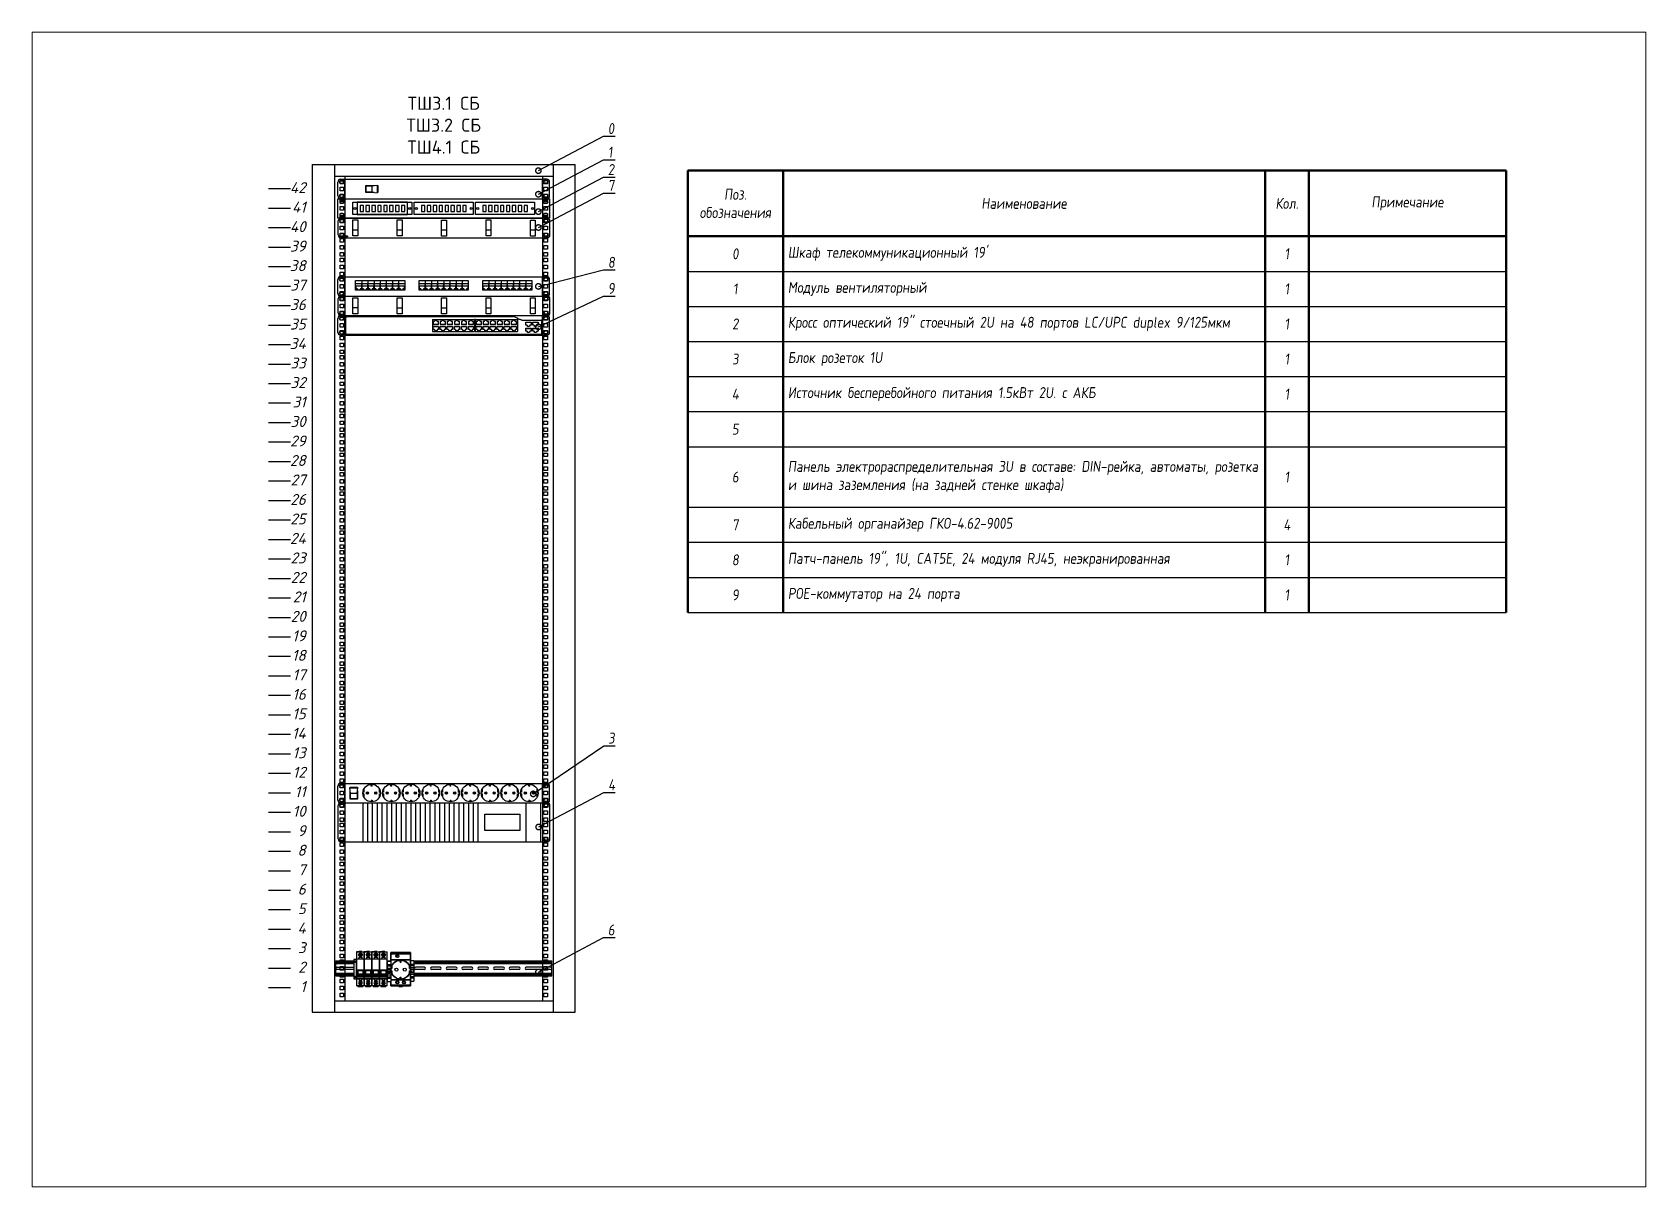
# Paper-space layout 'ТШ4' of a CAD drawing. Header units: millimetres. Extents: x 28 to 396, y 29 to 292.
# The model-space entities are those that its viewports show. They can reach past a viewport. Long polylines and large blocks are cut down to what shows.
import ezdxf
from ezdxf import colors
from ezdxf.entities.mleader import LeaderData, LeaderLine
from ezdxf.enums import TextEntityAlignment as Align
from ezdxf.math import Vec2, Vec3

# ---------------------------------------------------------------- set-up
doc = ezdxf.new("R2010")
doc.units = ezdxf.units.MM
doc.layers.add('Текст', color=2, linetype='Continuous', lineweight=0)
doc.styles.add('DEN', font='isocpeur.ttf', dxfattribs={"height": 300})
doc.styles.add('ISOCPEUR', font='isocpeui.ttf', dxfattribs={"height": 250})
doc.styles.add('ISOCUPER', font='isocpeur.ttf', dxfattribs={"width": 0.85, "oblique": 7})

psp = doc.layouts.new('ТШ4')

msp = doc.modelspace()

# ---------------------------------------------------------------- texts
at = {"layer": 'Текст', "color": 7, "insert": (754133.539, 48078.371), "char_height": 300, "width": 6000, "attachment_point": 8, "style": 'DEN'}
msp.add_mtext('ТШ3.1 СБ\\PТШ3.2 СБ\\PТШ4.1 СБ', dxfattribs=at)

# ---------------------------------------------------------------- blocks, each defined once
blk = doc.blocks.new('*U72')
at = {"color": 0, "linetype": 'ByBlock', "lineweight": -2}
for p, q in [((0, 1933.5), (0, 1900.2)), ((0, 1933.5), (600, 1933.5)), ((50.5, 1933.5), (50.5, 1900.2)), ((549.5, 1933.5), (549.5, 1900.2)), ((600, 1900.2), (600, 1933.5)), ((-50, 1877.975), (-100, 1877.975)), ((0, 1900.2), (0, 1855.75)), ((50.5, 1907.5), (549.5, 1907.5)), ((50.5, 1900.2), (50.5, 1855.75)), ((63.35, 1889.7), (63.35, 1898)), ((63.35, 1898), (71.65, 1898)), ((71.65, 1889.7), (63.35, 1889.7)), ((63.35, 1873.825), (63.35, 1882.125)), ((63.35, 1882.125), (71.65, 1882.125)), ((71.65, 1898), (71.65, 1889.7)), ((71.65, 1882.125), (71.65, 1873.825)), ((74.5, 1907.5), (74.5, 1900.2)), ((74.5, 1900.2), (74.5, 1855.75)), ((525.5, 1907.5), (525.5, 1900.2)), ((525.5, 1900.2), (525.5, 1855.75)), ((528.35, 1889.7), (528.35, 1898)), ((528.35, 1898), (536.65, 1898)), ((536.65, 1889.7), (528.35, 1889.7)), ((528.35, 1873.825), (528.35, 1882.125)), ((528.35, 1882.125), (536.65, 1882.125)), ((536.65, 1898), (536.65, 1889.7)), ((536.65, 1882.125), (536.65, 1873.825)), ((549.5, 1900.2), (549.5, 1855.75)), ((600, 1855.75), (600, 1900.2)), ((0, 1855.75), (0, 1811.3)), ((50.5, 1855.75), (50.5, 1811.3)), ((71.65, 1873.825), (63.35, 1873.825)), ((63.35, 1857.95), (63.35, 1866.25)), ((63.35, 1866.25), (71.65, 1866.25)), ((71.65, 1857.95), (63.35, 1857.95)), ((63.35, 1845.25), (63.35, 1853.55)), ((63.35, 1853.55), (71.65, 1853.55)), ((71.65, 1845.25), (63.35, 1845.25)), ((71.65, 1866.25), (71.65, 1857.95)), ((71.65, 1853.55), (71.65, 1845.25)), ((74.5, 1855.75), (74.5, 1811.3)), ((525.5, 1855.75), (525.5, 1811.3)), ((536.65, 1873.825), (528.35, 1873.825)), ((528.35, 1857.95), (528.35, 1866.25)), ((528.35, 1866.25), (536.65, 1866.25)), ((536.65, 1857.95), (528.35, 1857.95)), ((528.35, 1845.25), (528.35, 1853.55)), ((528.35, 1853.55), (536.65, 1853.55)), ((536.65, 1845.25), (528.35, 1845.25)), ((536.65, 1866.25), (536.65, 1857.95)), ((536.65, 1853.55), (536.65, 1845.25)), ((549.5, 1855.75), (549.5, 1811.3)), ((600, 1811.3), (600, 1855.75)), ((-50, 1833.525), (-100, 1833.525)), ((0, 1811.3), (0, 1766.85)), ((50.5, 1811.3), (50.5, 1766.85)), ((63.35, 1829.375), (63.35, 1837.675)), ((63.35, 1837.675), (71.65, 1837.675)), ((71.65, 1829.375), (63.35, 1829.375)), ((63.35, 1813.5), (63.35, 1821.8)), ((63.35, 1821.8), (71.65, 1821.8)), ((71.65, 1813.5), (63.35, 1813.5)), ((63.35, 1800.8), (63.35, 1809.1)), ((63.35, 1809.1), (71.65, 1809.1)), ((71.65, 1837.675), (71.65, 1829.375)), ((71.65, 1821.8), (71.65, 1813.5)), ((71.65, 1809.1), (71.65, 1800.8)), ((74.5, 1811.3), (74.5, 1766.85)), ((525.5, 1811.3), (525.5, 1766.85)), ((528.35, 1829.375), (528.35, 1837.675)), ((528.35, 1837.675), (536.65, 1837.675)), ((536.65, 1829.375), (528.35, 1829.375)), ((528.35, 1813.5), (528.35, 1821.8)), ((528.35, 1821.8), (536.65, 1821.8)), ((536.65, 1813.5), (528.35, 1813.5)), ((528.35, 1800.8), (528.35, 1809.1)), ((528.35, 1809.1), (536.65, 1809.1)), ((536.65, 1837.675), (536.65, 1829.375)), ((536.65, 1821.8), (536.65, 1813.5)), ((536.65, 1809.1), (536.65, 1800.8)), ((549.5, 1811.3), (549.5, 1766.85)), ((600, 1766.85), (600, 1811.3)), ((-50, 1789.075), (-100, 1789.075)), ((71.65, 1800.8), (63.35, 1800.8)), ((63.35, 1784.925), (63.35, 1793.225)), ((63.35, 1793.225), (71.65, 1793.225)), ((71.65, 1784.925), (63.35, 1784.925)), ((63.35, 1769.05), (63.35, 1777.35)), ((63.35, 1777.35), (71.65, 1777.35)), ((71.65, 1769.05), (63.35, 1769.05)), ((71.65, 1793.225), (71.65, 1784.925)), ((71.65, 1777.35), (71.65, 1769.05)), ((536.65, 1800.8), (528.35, 1800.8)), ((528.35, 1784.925), (528.35, 1793.225)), ((528.35, 1793.225), (536.65, 1793.225)), ((536.65, 1784.925), (528.35, 1784.925)), ((528.35, 1769.05), (528.35, 1777.35)), ((528.35, 1777.35), (536.65, 1777.35)), ((536.65, 1769.05), (528.35, 1769.05)), ((536.65, 1793.225), (536.65, 1784.925)), ((536.65, 1777.35), (536.65, 1769.05)), ((-50, 1744.625), (-100, 1744.625)), ((0, 1766.85), (0, 1722.4)), ((50.5, 1766.85), (50.5, 1722.4)), ((63.35, 1756.35), (63.35, 1764.65)), ((63.35, 1764.65), (71.65, 1764.65)), ((71.65, 1756.35), (63.35, 1756.35)), ((63.35, 1740.475), (63.35, 1748.775)), ((63.35, 1748.775), (71.65, 1748.775)), ((71.65, 1740.475), (63.35, 1740.475)), ((63.35, 1724.6), (63.35, 1732.9)), ((63.35, 1732.9), (71.65, 1732.9)), ((71.65, 1764.65), (71.65, 1756.35)), ((71.65, 1748.775), (71.65, 1740.475)), ((71.65, 1732.9), (71.65, 1724.6)), ((74.5, 1766.85), (74.5, 1722.4)), ((525.5, 1766.85), (525.5, 1722.4)), ((528.35, 1756.35), (528.35, 1764.65)), ((528.35, 1764.65), (536.65, 1764.65)), ((536.65, 1756.35), (528.35, 1756.35)), ((528.35, 1740.475), (528.35, 1748.775)), ((528.35, 1748.775), (536.65, 1748.775)), ((536.65, 1740.475), (528.35, 1740.475)), ((528.35, 1724.6), (528.35, 1732.9)), ((528.35, 1732.9), (536.65, 1732.9)), ((536.65, 1764.65), (536.65, 1756.35)), ((536.65, 1748.775), (536.65, 1740.475)), ((536.65, 1732.9), (536.65, 1724.6)), ((549.5, 1766.85), (549.5, 1722.4)), ((600, 1722.4), (600, 1766.85)), ((-50, 1700.175), (-100, 1700.175)), ((0, 1722.4), (0, 1677.95)), ((50.5, 1722.4), (50.5, 1677.95)), ((71.65, 1724.6), (63.35, 1724.6)), ((63.35, 1711.9), (63.35, 1720.2)), ((63.35, 1720.2), (71.65, 1720.2)), ((71.65, 1711.9), (63.35, 1711.9)), ((63.35, 1696.025), (63.35, 1704.325)), ((63.35, 1704.325), (71.65, 1704.325)), ((71.65, 1696.025), (63.35, 1696.025)), ((71.65, 1720.2), (71.65, 1711.9)), ((71.65, 1704.325), (71.65, 1696.025)), ((74.5, 1722.4), (74.5, 1677.95)), ((525.5, 1722.4), (525.5, 1677.95)), ((536.65, 1724.6), (528.35, 1724.6)), ((528.35, 1711.9), (528.35, 1720.2)), ((528.35, 1720.2), (536.65, 1720.2)), ((536.65, 1711.9), (528.35, 1711.9)), ((528.35, 1696.025), (528.35, 1704.325)), ((528.35, 1704.325), (536.65, 1704.325)), ((536.65, 1696.025), (528.35, 1696.025)), ((536.65, 1720.2), (536.65, 1711.9)), ((536.65, 1704.325), (536.65, 1696.025)), ((549.5, 1722.4), (549.5, 1677.95)), ((600, 1677.95), (600, 1722.4)), ((0, 1677.95), (0, 1633.5)), ((50.5, 1677.95), (50.5, 1633.5)), ((63.35, 1680.15), (63.35, 1688.45)), ((63.35, 1688.45), (71.65, 1688.45)), ((71.65, 1680.15), (63.35, 1680.15)), ((63.35, 1667.45), (63.35, 1675.75)), ((63.35, 1675.75), (71.65, 1675.75)), ((71.65, 1667.45), (63.35, 1667.45)), ((63.35, 1651.575), (63.35, 1659.875)), ((63.35, 1659.875), (71.65, 1659.875)), ((71.65, 1688.45), (71.65, 1680.15)), ((71.65, 1675.75), (71.65, 1667.45)), ((71.65, 1659.875), (71.65, 1651.575)), ((74.5, 1677.95), (74.5, 1633.5)), ((525.5, 1677.95), (525.5, 1633.5)), ((528.35, 1680.15), (528.35, 1688.45)), ((528.35, 1688.45), (536.65, 1688.45)), ((536.65, 1680.15), (528.35, 1680.15)), ((528.35, 1667.45), (528.35, 1675.75)), ((528.35, 1675.75), (536.65, 1675.75)), ((536.65, 1667.45), (528.35, 1667.45)), ((528.35, 1651.575), (528.35, 1659.875)), ((528.35, 1659.875), (536.65, 1659.875)), ((536.65, 1688.45), (536.65, 1680.15)), ((536.65, 1675.75), (536.65, 1667.45)), ((536.65, 1659.875), (536.65, 1651.575)), ((549.5, 1677.95), (549.5, 1633.5)), ((600, 1633.5), (600, 1677.95)), ((-50, 1655.725), (-100, 1655.725)), ((0, 1633.5), (0, 1589.05)), ((50.5, 1633.5), (50.5, 1589.05)), ((71.65, 1651.575), (63.35, 1651.575)), ((63.35, 1635.7), (63.35, 1644)), ((63.35, 1644), (71.65, 1644)), ((71.65, 1635.7), (63.35, 1635.7)), ((63.35, 1623), (63.35, 1631.3)), ((63.35, 1631.3), (71.65, 1631.3)), ((71.65, 1623), (63.35, 1623)), ((71.65, 1644), (71.65, 1635.7)), ((71.65, 1631.3), (71.65, 1623)), ((74.5, 1633.5), (74.5, 1589.05)), ((525.5, 1633.5), (525.5, 1589.05)), ((536.65, 1651.575), (528.35, 1651.575)), ((528.35, 1635.7), (528.35, 1644)), ((528.35, 1644), (536.65, 1644)), ((536.65, 1635.7), (528.35, 1635.7)), ((528.35, 1623), (528.35, 1631.3)), ((528.35, 1631.3), (536.65, 1631.3)), ((536.65, 1623), (528.35, 1623)), ((536.65, 1644), (536.65, 1635.7)), ((536.65, 1631.3), (536.65, 1623)), ((549.5, 1633.5), (549.5, 1589.05)), ((600, 1589.05), (600, 1633.5)), ((-50, 1611.275), (-100, 1611.275)), ((0, 1589.05), (0, 1544.6)), ((50.5, 1589.05), (50.5, 1544.6)), ((63.35, 1607.125), (63.35, 1615.425)), ((63.35, 1615.425), (71.65, 1615.425)), ((71.65, 1607.125), (63.35, 1607.125)), ((63.35, 1591.25), (63.35, 1599.55)), ((63.35, 1599.55), (71.65, 1599.55)), ((71.65, 1591.25), (63.35, 1591.25)), ((63.35, 1578.55), (63.35, 1586.85)), ((63.35, 1586.85), (71.65, 1586.85)), ((71.65, 1615.425), (71.65, 1607.125)), ((71.65, 1599.55), (71.65, 1591.25)), ((71.65, 1586.85), (71.65, 1578.55)), ((74.5, 1589.05), (74.5, 1544.6)), ((525.5, 1589.05), (525.5, 1544.6)), ((528.35, 1607.125), (528.35, 1615.425)), ((528.35, 1615.425), (536.65, 1615.425)), ((536.65, 1607.125), (528.35, 1607.125)), ((528.35, 1591.25), (528.35, 1599.55)), ((528.35, 1599.55), (536.65, 1599.55)), ((536.65, 1591.25), (528.35, 1591.25)), ((528.35, 1578.55), (528.35, 1586.85)), ((528.35, 1586.85), (536.65, 1586.85)), ((536.65, 1615.425), (536.65, 1607.125)), ((536.65, 1599.55), (536.65, 1591.25)), ((536.65, 1586.85), (536.65, 1578.55)), ((549.5, 1589.05), (549.5, 1544.6)), ((600, 1544.6), (600, 1589.05)), ((-50, 1566.825), (-100, 1566.825)), ((71.65, 1578.55), (63.35, 1578.55)), ((63.35, 1562.675), (63.35, 1570.975)), ((63.35, 1570.975), (71.65, 1570.975)), ((71.65, 1562.675), (63.35, 1562.675)), ((63.35, 1546.8), (63.35, 1555.1)), ((63.35, 1555.1), (71.65, 1555.1)), ((71.65, 1546.8), (63.35, 1546.8)), ((71.65, 1570.975), (71.65, 1562.675)), ((71.65, 1555.1), (71.65, 1546.8)), ((536.65, 1578.55), (528.35, 1578.55)), ((528.35, 1562.675), (528.35, 1570.975)), ((528.35, 1570.975), (536.65, 1570.975)), ((536.65, 1562.675), (528.35, 1562.675)), ((528.35, 1546.8), (528.35, 1555.1)), ((528.35, 1555.1), (536.65, 1555.1)), ((536.65, 1546.8), (528.35, 1546.8)), ((536.65, 1570.975), (536.65, 1562.675)), ((536.65, 1555.1), (536.65, 1546.8)), ((-50, 1522.375), (-100, 1522.375)), ((0, 1544.6), (0, 1500.15)), ((50.5, 1544.6), (50.5, 1500.15)), ((63.35, 1534.1), (63.35, 1542.4)), ((63.35, 1542.4), (71.65, 1542.4)), ((71.65, 1534.1), (63.35, 1534.1)), ((63.35, 1518.225), (63.35, 1526.525)), ((63.35, 1526.525), (71.65, 1526.525)), ((71.65, 1518.225), (63.35, 1518.225)), ((63.35, 1502.35), (63.35, 1510.65)), ((63.35, 1510.65), (71.65, 1510.65)), ((71.65, 1542.4), (71.65, 1534.1)), ((71.65, 1526.525), (71.65, 1518.225)), ((71.65, 1510.65), (71.65, 1502.35)), ((74.5, 1544.6), (74.5, 1500.15)), ((525.5, 1544.6), (525.5, 1500.15)), ((528.35, 1534.1), (528.35, 1542.4)), ((528.35, 1542.4), (536.65, 1542.4)), ((536.65, 1534.1), (528.35, 1534.1)), ((528.35, 1518.225), (528.35, 1526.525)), ((528.35, 1526.525), (536.65, 1526.525)), ((536.65, 1518.225), (528.35, 1518.225)), ((528.35, 1502.35), (528.35, 1510.65)), ((528.35, 1510.65), (536.65, 1510.65)), ((536.65, 1542.4), (536.65, 1534.1)), ((536.65, 1526.525), (536.65, 1518.225)), ((536.65, 1510.65), (536.65, 1502.35)), ((549.5, 1544.6), (549.5, 1500.15)), ((600, 1500.15), (600, 1544.6)), ((-50, 1477.925), (-100, 1477.925)), ((0, 1500.15), (0, 1455.7)), ((50.5, 1500.15), (50.5, 1455.7)), ((71.65, 1502.35), (63.35, 1502.35)), ((63.35, 1489.65), (63.35, 1497.95)), ((63.35, 1497.95), (71.65, 1497.95)), ((71.65, 1489.65), (63.35, 1489.65)), ((63.35, 1473.775), (63.35, 1482.075)), ((63.35, 1482.075), (71.65, 1482.075)), ((71.65, 1473.775), (63.35, 1473.775)), ((71.65, 1497.95), (71.65, 1489.65)), ((71.65, 1482.075), (71.65, 1473.775)), ((74.5, 1500.15), (74.5, 1455.7)), ((525.5, 1500.15), (525.5, 1455.7)), ((536.65, 1502.35), (528.35, 1502.35)), ((528.35, 1489.65), (528.35, 1497.95)), ((528.35, 1497.95), (536.65, 1497.95)), ((536.65, 1489.65), (528.35, 1489.65)), ((528.35, 1473.775), (528.35, 1482.075)), ((528.35, 1482.075), (536.65, 1482.075)), ((536.65, 1473.775), (528.35, 1473.775)), ((536.65, 1497.95), (536.65, 1489.65)), ((536.65, 1482.075), (536.65, 1473.775)), ((549.5, 1500.15), (549.5, 1455.7)), ((600, 1455.7), (600, 1500.15)), ((0, 1455.7), (0, 1411.25)), ((50.5, 1455.7), (50.5, 1411.25)), ((63.35, 1457.9), (63.35, 1466.2)), ((63.35, 1466.2), (71.65, 1466.2)), ((71.65, 1457.9), (63.35, 1457.9)), ((63.35, 1445.2), (63.35, 1453.5)), ((63.35, 1453.5), (71.65, 1453.5)), ((71.65, 1445.2), (63.35, 1445.2)), ((63.35, 1429.325), (63.35, 1437.625)), ((63.35, 1437.625), (71.65, 1437.625)), ((71.65, 1466.2), (71.65, 1457.9)), ((71.65, 1453.5), (71.65, 1445.2)), ((71.65, 1437.625), (71.65, 1429.325)), ((74.5, 1455.7), (74.5, 1411.25)), ((525.5, 1455.7), (525.5, 1411.25)), ((528.35, 1457.9), (528.35, 1466.2)), ((528.35, 1466.2), (536.65, 1466.2)), ((536.65, 1457.9), (528.35, 1457.9)), ((528.35, 1445.2), (528.35, 1453.5)), ((528.35, 1453.5), (536.65, 1453.5)), ((536.65, 1445.2), (528.35, 1445.2)), ((528.35, 1429.325), (528.35, 1437.625)), ((528.35, 1437.625), (536.65, 1437.625)), ((536.65, 1466.2), (536.65, 1457.9)), ((536.65, 1453.5), (536.65, 1445.2)), ((536.65, 1437.625), (536.65, 1429.325)), ((549.5, 1455.7), (549.5, 1411.25)), ((600, 1411.25), (600, 1455.7)), ((-50, 1433.475), (-100, 1433.475)), ((0, 1411.25), (0, 1366.8)), ((50.5, 1411.25), (50.5, 1366.8)), ((71.65, 1429.325), (63.35, 1429.325)), ((63.35, 1413.45), (63.35, 1421.75)), ((63.35, 1421.75), (71.65, 1421.75)), ((71.65, 1413.45), (63.35, 1413.45)), ((63.35, 1400.75), (63.35, 1409.05)), ((63.35, 1409.05), (71.65, 1409.05)), ((71.65, 1400.75), (63.35, 1400.75)), ((71.65, 1421.75), (71.65, 1413.45)), ((71.65, 1409.05), (71.65, 1400.75)), ((74.5, 1411.25), (74.5, 1366.8)), ((525.5, 1411.25), (525.5, 1366.8)), ((536.65, 1429.325), (528.35, 1429.325)), ((528.35, 1413.45), (528.35, 1421.75)), ((528.35, 1421.75), (536.65, 1421.75)), ((536.65, 1413.45), (528.35, 1413.45)), ((528.35, 1400.75), (528.35, 1409.05)), ((528.35, 1409.05), (536.65, 1409.05)), ((536.65, 1400.75), (528.35, 1400.75)), ((536.65, 1421.75), (536.65, 1413.45)), ((536.65, 1409.05), (536.65, 1400.75)), ((549.5, 1411.25), (549.5, 1366.8)), ((600, 1366.8), (600, 1411.25)), ((-50, 1389.025), (-100, 1389.025)), ((0, 1366.8), (0, 1322.35)), ((50.5, 1366.8), (50.5, 1322.35)), ((63.35, 1384.875), (63.35, 1393.175)), ((63.35, 1393.175), (71.65, 1393.175)), ((71.65, 1384.875), (63.35, 1384.875)), ((63.35, 1369), (63.35, 1377.3)), ((63.35, 1377.3), (71.65, 1377.3)), ((71.65, 1369), (63.35, 1369)), ((63.35, 1356.3), (63.35, 1364.6)), ((63.35, 1364.6), (71.65, 1364.6)), ((71.65, 1393.175), (71.65, 1384.875)), ((71.65, 1377.3), (71.65, 1369)), ((71.65, 1364.6), (71.65, 1356.3)), ((74.5, 1366.8), (74.5, 1322.35)), ((525.5, 1366.8), (525.5, 1322.35)), ((528.35, 1384.875), (528.35, 1393.175)), ((528.35, 1393.175), (536.65, 1393.175)), ((536.65, 1384.875), (528.35, 1384.875)), ((528.35, 1369), (528.35, 1377.3)), ((528.35, 1377.3), (536.65, 1377.3)), ((536.65, 1369), (528.35, 1369)), ((528.35, 1356.3), (528.35, 1364.6)), ((528.35, 1364.6), (536.65, 1364.6)), ((536.65, 1393.175), (536.65, 1384.875)), ((536.65, 1377.3), (536.65, 1369)), ((536.65, 1364.6), (536.65, 1356.3)), ((549.5, 1366.8), (549.5, 1322.35)), ((600, 1322.35), (600, 1366.8)), ((-50, 1344.575), (-100, 1344.575)), ((71.65, 1356.3), (63.35, 1356.3)), ((63.35, 1340.425), (63.35, 1348.725)), ((63.35, 1348.725), (71.65, 1348.725)), ((71.65, 1340.425), (63.35, 1340.425)), ((63.35, 1324.55), (63.35, 1332.85)), ((63.35, 1332.85), (71.65, 1332.85)), ((71.65, 1348.725), (71.65, 1340.425)), ((71.65, 1332.85), (71.65, 1324.55)), ((536.65, 1356.3), (528.35, 1356.3)), ((528.35, 1340.425), (528.35, 1348.725)), ((528.35, 1348.725), (536.65, 1348.725)), ((536.65, 1340.425), (528.35, 1340.425)), ((528.35, 1324.55), (528.35, 1332.85)), ((528.35, 1332.85), (536.65, 1332.85)), ((536.65, 1348.725), (536.65, 1340.425)), ((536.65, 1332.85), (536.65, 1324.55)), ((-50, 1300.125), (-100, 1300.125)), ((0, 1322.35), (0, 1277.9)), ((50.5, 1322.35), (50.5, 1277.9)), ((71.65, 1324.55), (63.35, 1324.55)), ((63.35, 1311.85), (63.35, 1320.15)), ((63.35, 1320.15), (71.65, 1320.15)), ((71.65, 1311.85), (63.35, 1311.85)), ((63.35, 1295.975), (63.35, 1304.275)), ((63.35, 1304.275), (71.65, 1304.275)), ((71.65, 1295.975), (63.35, 1295.975)), ((71.65, 1320.15), (71.65, 1311.85)), ((71.65, 1304.275), (71.65, 1295.975)), ((74.5, 1322.35), (74.5, 1277.9)), ((525.5, 1322.35), (525.5, 1277.9)), ((536.65, 1324.55), (528.35, 1324.55)), ((528.35, 1311.85), (528.35, 1320.15)), ((528.35, 1320.15), (536.65, 1320.15)), ((536.65, 1311.85), (528.35, 1311.85)), ((528.35, 1295.975), (528.35, 1304.275)), ((528.35, 1304.275), (536.65, 1304.275)), ((536.65, 1295.975), (528.35, 1295.975)), ((536.65, 1320.15), (536.65, 1311.85)), ((536.65, 1304.275), (536.65, 1295.975)), ((549.5, 1322.35), (549.5, 1277.9)), ((600, 1277.9), (600, 1322.35)), ((-50, 1255.675), (-100, 1255.675)), ((0, 1277.9), (0, 1233.45)), ((50.5, 1277.9), (50.5, 1233.45)), ((63.35, 1280.1), (63.35, 1288.4)), ((63.35, 1288.4), (71.65, 1288.4)), ((71.65, 1280.1), (63.35, 1280.1)), ((63.35, 1267.4), (63.35, 1275.7)), ((63.35, 1275.7), (71.65, 1275.7)), ((71.65, 1267.4), (63.35, 1267.4)), ((63.35, 1251.525), (63.35, 1259.825)), ((63.35, 1259.825), (71.65, 1259.825)), ((71.65, 1288.4), (71.65, 1280.1)), ((71.65, 1275.7), (71.65, 1267.4)), ((71.65, 1259.825), (71.65, 1251.525)), ((74.5, 1277.9), (74.5, 1233.45)), ((525.5, 1277.9), (525.5, 1233.45)), ((528.35, 1280.1), (528.35, 1288.4)), ((528.35, 1288.4), (536.65, 1288.4)), ((536.65, 1280.1), (528.35, 1280.1)), ((528.35, 1267.4), (528.35, 1275.7)), ((528.35, 1275.7), (536.65, 1275.7)), ((536.65, 1267.4), (528.35, 1267.4)), ((528.35, 1251.525), (528.35, 1259.825)), ((528.35, 1259.825), (536.65, 1259.825)), ((536.65, 1288.4), (536.65, 1280.1)), ((536.65, 1275.7), (536.65, 1267.4)), ((536.65, 1259.825), (536.65, 1251.525)), ((549.5, 1277.9), (549.5, 1233.45)), ((600, 1233.45), (600, 1277.9)), ((0, 1233.45), (0, 1189)), ((50.5, 1233.45), (50.5, 1189)), ((71.65, 1251.525), (63.35, 1251.525)), ((63.35, 1235.65), (63.35, 1243.95)), ((63.35, 1243.95), (71.65, 1243.95)), ((71.65, 1235.65), (63.35, 1235.65)), ((63.35, 1222.95), (63.35, 1231.25)), ((63.35, 1231.25), (71.65, 1231.25)), ((71.65, 1222.95), (63.35, 1222.95)), ((63.35, 1207.075), (63.35, 1215.375)), ((63.35, 1215.375), (71.65, 1215.375)), ((71.65, 1243.95), (71.65, 1235.65)), ((71.65, 1231.25), (71.65, 1222.95)), ((71.65, 1215.375), (71.65, 1207.075)), ((74.5, 1233.45), (74.5, 1189)), ((525.5, 1233.45), (525.5, 1189)), ((536.65, 1251.525), (528.35, 1251.525)), ((528.35, 1235.65), (528.35, 1243.95)), ((528.35, 1243.95), (536.65, 1243.95)), ((536.65, 1235.65), (528.35, 1235.65)), ((528.35, 1222.95), (528.35, 1231.25)), ((528.35, 1231.25), (536.65, 1231.25)), ((536.65, 1222.95), (528.35, 1222.95)), ((528.35, 1207.075), (528.35, 1215.375)), ((528.35, 1215.375), (536.65, 1215.375)), ((536.65, 1243.95), (536.65, 1235.65)), ((536.65, 1231.25), (536.65, 1222.95)), ((536.65, 1215.375), (536.65, 1207.075)), ((549.5, 1233.45), (549.5, 1189)), ((600, 1189), (600, 1233.45)), ((-50, 1211.225), (-100, 1211.225)), ((0, 1189), (0, 1144.55)), ((50.5, 1189), (50.5, 1144.55)), ((71.65, 1207.075), (63.35, 1207.075)), ((63.35, 1191.2), (63.35, 1199.5)), ((63.35, 1199.5), (71.65, 1199.5)), ((71.65, 1191.2), (63.35, 1191.2)), ((63.35, 1178.5), (63.35, 1186.8)), ((63.35, 1186.8), (71.65, 1186.8)), ((71.65, 1178.5), (63.35, 1178.5)), ((71.65, 1199.5), (71.65, 1191.2)), ((71.65, 1186.8), (71.65, 1178.5)), ((74.5, 1189), (74.5, 1144.55)), ((525.5, 1189), (525.5, 1144.55)), ((536.65, 1207.075), (528.35, 1207.075)), ((528.35, 1191.2), (528.35, 1199.5)), ((528.35, 1199.5), (536.65, 1199.5)), ((536.65, 1191.2), (528.35, 1191.2)), ((528.35, 1178.5), (528.35, 1186.8)), ((528.35, 1186.8), (536.65, 1186.8)), ((536.65, 1178.5), (528.35, 1178.5)), ((536.65, 1199.5), (536.65, 1191.2)), ((536.65, 1186.8), (536.65, 1178.5)), ((549.5, 1189), (549.5, 1144.55)), ((600, 1144.55), (600, 1189)), ((-50, 1166.775), (-100, 1166.775)), ((0, 1144.55), (0, 1100.1)), ((50.5, 1144.55), (50.5, 1100.1)), ((63.35, 1162.625), (63.35, 1170.925)), ((63.35, 1170.925), (71.65, 1170.925)), ((71.65, 1162.625), (63.35, 1162.625)), ((63.35, 1146.75), (63.35, 1155.05)), ((63.35, 1155.05), (71.65, 1155.05)), ((71.65, 1146.75), (63.35, 1146.75)), ((63.35, 1134.05), (63.35, 1142.35)), ((63.35, 1142.35), (71.65, 1142.35)), ((71.65, 1170.925), (71.65, 1162.625)), ((71.65, 1155.05), (71.65, 1146.75)), ((71.65, 1142.35), (71.65, 1134.05)), ((74.5, 1144.55), (74.5, 1100.1)), ((525.5, 1144.55), (525.5, 1100.1)), ((528.35, 1162.625), (528.35, 1170.925)), ((528.35, 1170.925), (536.65, 1170.925)), ((536.65, 1162.625), (528.35, 1162.625)), ((528.35, 1146.75), (528.35, 1155.05)), ((528.35, 1155.05), (536.65, 1155.05)), ((536.65, 1146.75), (528.35, 1146.75)), ((528.35, 1134.05), (528.35, 1142.35)), ((528.35, 1142.35), (536.65, 1142.35)), ((536.65, 1170.925), (536.65, 1162.625)), ((536.65, 1155.05), (536.65, 1146.75)), ((536.65, 1142.35), (536.65, 1134.05)), ((549.5, 1144.55), (549.5, 1100.1)), ((600, 1100.1), (600, 1144.55)), ((-50, 1122.325), (-100, 1122.325)), ((71.65, 1134.05), (63.35, 1134.05)), ((63.35, 1118.175), (63.35, 1126.475)), ((63.35, 1126.475), (71.65, 1126.475)), ((71.65, 1118.175), (63.35, 1118.175)), ((63.35, 1102.3), (63.35, 1110.6)), ((63.35, 1110.6), (71.65, 1110.6)), ((71.65, 1126.475), (71.65, 1118.175)), ((71.65, 1110.6), (71.65, 1102.3)), ((536.65, 1134.05), (528.35, 1134.05)), ((528.35, 1118.175), (528.35, 1126.475)), ((528.35, 1126.475), (536.65, 1126.475)), ((536.65, 1118.175), (528.35, 1118.175)), ((528.35, 1102.3), (528.35, 1110.6)), ((528.35, 1110.6), (536.65, 1110.6)), ((536.65, 1126.475), (536.65, 1118.175)), ((536.65, 1110.6), (536.65, 1102.3)), ((-50, 1077.875), (-100, 1077.875)), ((0, 1100.1), (0, 1055.65)), ((50.5, 1100.1), (50.5, 1055.65)), ((71.65, 1102.3), (63.35, 1102.3)), ((63.35, 1089.6), (63.35, 1097.9)), ((63.35, 1097.9), (71.65, 1097.9)), ((71.65, 1089.6), (63.35, 1089.6)), ((63.35, 1073.725), (63.35, 1082.025)), ((63.35, 1082.025), (71.65, 1082.025)), ((71.65, 1073.725), (63.35, 1073.725)), ((71.65, 1097.9), (71.65, 1089.6)), ((71.65, 1082.025), (71.65, 1073.725)), ((74.5, 1100.1), (74.5, 1055.65)), ((525.5, 1100.1), (525.5, 1055.65)), ((536.65, 1102.3), (528.35, 1102.3)), ((528.35, 1089.6), (528.35, 1097.9)), ((528.35, 1097.9), (536.65, 1097.9)), ((536.65, 1089.6), (528.35, 1089.6)), ((528.35, 1073.725), (528.35, 1082.025)), ((528.35, 1082.025), (536.65, 1082.025)), ((536.65, 1073.725), (528.35, 1073.725)), ((536.65, 1097.9), (536.65, 1089.6)), ((536.65, 1082.025), (536.65, 1073.725)), ((549.5, 1100.1), (549.5, 1055.65)), ((600, 1055.65), (600, 1100.1)), ((-50, 1033.425), (-100, 1033.425)), ((0, 1055.65), (0, 1011.2)), ((50.5, 1055.65), (50.5, 1011.2)), ((63.35, 1057.85), (63.35, 1066.15)), ((63.35, 1066.15), (71.65, 1066.15)), ((71.65, 1057.85), (63.35, 1057.85)), ((63.35, 1045.15), (63.35, 1053.45)), ((63.35, 1053.45), (71.65, 1053.45)), ((71.65, 1045.15), (63.35, 1045.15)), ((63.35, 1029.275), (63.35, 1037.575)), ((63.35, 1037.575), (71.65, 1037.575)), ((71.65, 1066.15), (71.65, 1057.85)), ((71.65, 1053.45), (71.65, 1045.15)), ((71.65, 1037.575), (71.65, 1029.275)), ((74.5, 1055.65), (74.5, 1011.2)), ((525.5, 1055.65), (525.5, 1011.2)), ((528.35, 1057.85), (528.35, 1066.15)), ((528.35, 1066.15), (536.65, 1066.15)), ((536.65, 1057.85), (528.35, 1057.85)), ((528.35, 1045.15), (528.35, 1053.45)), ((528.35, 1053.45), (536.65, 1053.45)), ((536.65, 1045.15), (528.35, 1045.15)), ((528.35, 1029.275), (528.35, 1037.575)), ((528.35, 1037.575), (536.65, 1037.575)), ((536.65, 1066.15), (536.65, 1057.85)), ((536.65, 1053.45), (536.65, 1045.15)), ((536.65, 1037.575), (536.65, 1029.275)), ((549.5, 1055.65), (549.5, 1011.2)), ((600, 1011.2), (600, 1055.65)), ((0, 1011.2), (0, 966.75)), ((50.5, 1011.2), (50.5, 966.75)), ((71.65, 1029.275), (63.35, 1029.275)), ((63.35, 1013.4), (63.35, 1021.7)), ((63.35, 1021.7), (71.65, 1021.7)), ((71.65, 1013.4), (63.35, 1013.4)), ((63.35, 1000.7), (63.35, 1009)), ((63.35, 1009), (71.65, 1009)), ((71.65, 1000.7), (63.35, 1000.7)), ((71.65, 1021.7), (71.65, 1013.4)), ((71.65, 1009), (71.65, 1000.7)), ((74.5, 1011.2), (74.5, 966.75)), ((525.5, 1011.2), (525.5, 966.75)), ((536.65, 1029.275), (528.35, 1029.275)), ((528.35, 1013.4), (528.35, 1021.7)), ((528.35, 1021.7), (536.65, 1021.7)), ((536.65, 1013.4), (528.35, 1013.4)), ((528.35, 1000.7), (528.35, 1009)), ((528.35, 1009), (536.65, 1009)), ((536.65, 1000.7), (528.35, 1000.7)), ((536.65, 1021.7), (536.65, 1013.4)), ((536.65, 1009), (536.65, 1000.7)), ((549.5, 1011.2), (549.5, 966.75)), ((600, 966.75), (600, 1011.2)), ((-50, 988.975), (-100, 988.975)), ((0, 966.75), (0, 922.3)), ((50.5, 966.75), (50.5, 922.3)), ((63.35, 984.825), (63.35, 993.125)), ((63.35, 993.125), (71.65, 993.125)), ((71.65, 984.825), (63.35, 984.825)), ((63.35, 968.95), (63.35, 977.25)), ((63.35, 977.25), (71.65, 977.25)), ((71.65, 968.95), (63.35, 968.95)), ((63.35, 956.25), (63.35, 964.55)), ((63.35, 964.55), (71.65, 964.55)), ((71.65, 993.125), (71.65, 984.825)), ((71.65, 977.25), (71.65, 968.95)), ((71.65, 964.55), (71.65, 956.25)), ((74.5, 966.75), (74.5, 922.3)), ((525.5, 966.75), (525.5, 922.3)), ((528.35, 984.825), (528.35, 993.125)), ((528.35, 993.125), (536.65, 993.125)), ((536.65, 984.825), (528.35, 984.825)), ((528.35, 968.95), (528.35, 977.25)), ((528.35, 977.25), (536.65, 977.25)), ((536.65, 968.95), (528.35, 968.95)), ((528.35, 956.25), (528.35, 964.55)), ((528.35, 964.55), (536.65, 964.55)), ((536.65, 993.125), (536.65, 984.825)), ((536.65, 977.25), (536.65, 968.95)), ((536.65, 964.55), (536.65, 956.25)), ((549.5, 966.75), (549.5, 922.3)), ((600, 922.3), (600, 966.75)), ((-50, 944.525), (-100, 944.525)), ((0, 922.3), (0, 877.85)), ((50.5, 922.3), (50.5, 877.85)), ((71.65, 956.25), (63.35, 956.25)), ((63.35, 940.375), (63.35, 948.675)), ((63.35, 948.675), (71.65, 948.675)), ((71.65, 940.375), (63.35, 940.375)), ((63.35, 924.5), (63.35, 932.8)), ((63.35, 932.8), (71.65, 932.8)), ((71.65, 924.5), (63.35, 924.5)), ((71.65, 948.675), (71.65, 940.375)), ((71.65, 932.8), (71.65, 924.5)), ((74.5, 922.3), (74.5, 877.85)), ((525.5, 922.3), (525.5, 877.85)), ((536.65, 956.25), (528.35, 956.25)), ((528.35, 940.375), (528.35, 948.675)), ((528.35, 948.675), (536.65, 948.675)), ((536.65, 940.375), (528.35, 940.375)), ((528.35, 924.5), (528.35, 932.8)), ((528.35, 932.8), (536.65, 932.8)), ((536.65, 924.5), (528.35, 924.5)), ((536.65, 948.675), (536.65, 940.375)), ((536.65, 932.8), (536.65, 924.5)), ((549.5, 922.3), (549.5, 877.85)), ((600, 877.85), (600, 922.3)), ((-50, 900.075), (-100, 900.075)), ((63.35, 911.8), (63.35, 920.1)), ((63.35, 920.1), (71.65, 920.1)), ((71.65, 911.8), (63.35, 911.8)), ((63.35, 895.925), (63.35, 904.225)), ((63.35, 904.225), (71.65, 904.225)), ((71.65, 895.925), (63.35, 895.925)), ((63.35, 880.05), (63.35, 888.35)), ((63.35, 888.35), (71.65, 888.35)), ((71.65, 920.1), (71.65, 911.8)), ((71.65, 904.225), (71.65, 895.925)), ((71.65, 888.35), (71.65, 880.05)), ((528.35, 911.8), (528.35, 920.1)), ((528.35, 920.1), (536.65, 920.1)), ((536.65, 911.8), (528.35, 911.8)), ((528.35, 895.925), (528.35, 904.225)), ((528.35, 904.225), (536.65, 904.225)), ((536.65, 895.925), (528.35, 895.925)), ((528.35, 880.05), (528.35, 888.35)), ((528.35, 888.35), (536.65, 888.35)), ((536.65, 920.1), (536.65, 911.8)), ((536.65, 904.225), (536.65, 895.925)), ((536.65, 888.35), (536.65, 880.05)), ((-50, 855.625), (-100, 855.625)), ((0, 877.85), (0, 833.4)), ((50.5, 877.85), (50.5, 833.4)), ((71.65, 880.05), (63.35, 880.05)), ((63.35, 867.35), (63.35, 875.65)), ((63.35, 875.65), (71.65, 875.65)), ((71.65, 867.35), (63.35, 867.35)), ((63.35, 851.475), (63.35, 859.775)), ((63.35, 859.775), (71.65, 859.775)), ((71.65, 851.475), (63.35, 851.475)), ((71.65, 875.65), (71.65, 867.35)), ((71.65, 859.775), (71.65, 851.475)), ((74.5, 877.85), (74.5, 833.4)), ((525.5, 877.85), (525.5, 833.4)), ((536.65, 880.05), (528.35, 880.05)), ((528.35, 867.35), (528.35, 875.65)), ((528.35, 875.65), (536.65, 875.65)), ((536.65, 867.35), (528.35, 867.35)), ((528.35, 851.475), (528.35, 859.775)), ((528.35, 859.775), (536.65, 859.775)), ((536.65, 851.475), (528.35, 851.475)), ((536.65, 875.65), (536.65, 867.35)), ((536.65, 859.775), (536.65, 851.475)), ((549.5, 877.85), (549.5, 833.4)), ((600, 833.4), (600, 877.85)), ((-50, 811.175), (-100, 811.175)), ((0, 833.4), (0, 788.95)), ((50.5, 833.4), (50.5, 788.95)), ((63.35, 835.6), (63.35, 843.9)), ((63.35, 843.9), (71.65, 843.9)), ((71.65, 835.6), (63.35, 835.6)), ((63.35, 822.9), (63.35, 831.2)), ((63.35, 831.2), (71.65, 831.2)), ((71.65, 822.9), (63.35, 822.9)), ((63.35, 807.025), (63.35, 815.325)), ((63.35, 815.325), (71.65, 815.325)), ((71.65, 843.9), (71.65, 835.6)), ((71.65, 831.2), (71.65, 822.9)), ((71.65, 815.325), (71.65, 807.025)), ((74.5, 833.4), (74.5, 788.95)), ((525.5, 833.4), (525.5, 788.95)), ((528.35, 835.6), (528.35, 843.9)), ((528.35, 843.9), (536.65, 843.9)), ((536.65, 835.6), (528.35, 835.6)), ((528.35, 822.9), (528.35, 831.2)), ((528.35, 831.2), (536.65, 831.2)), ((536.65, 822.9), (528.35, 822.9)), ((528.35, 807.025), (528.35, 815.325)), ((528.35, 815.325), (536.65, 815.325)), ((536.65, 843.9), (536.65, 835.6)), ((536.65, 831.2), (536.65, 822.9)), ((536.65, 815.325), (536.65, 807.025)), ((549.5, 833.4), (549.5, 788.95)), ((600, 788.95), (600, 833.4)), ((0, 788.95), (0, 744.5)), ((50.5, 788.95), (50.5, 744.5)), ((71.65, 807.025), (63.35, 807.025)), ((63.35, 791.15), (63.35, 799.45)), ((63.35, 799.45), (71.65, 799.45)), ((71.65, 791.15), (63.35, 791.15)), ((63.35, 778.45), (63.35, 786.75)), ((63.35, 786.75), (71.65, 786.75)), ((71.65, 778.45), (63.35, 778.45)), ((71.65, 799.45), (71.65, 791.15)), ((71.65, 786.75), (71.65, 778.45)), ((74.5, 788.95), (74.5, 744.5)), ((525.5, 788.95), (525.5, 744.5)), ((536.65, 807.025), (528.35, 807.025)), ((528.35, 791.15), (528.35, 799.45)), ((528.35, 799.45), (536.65, 799.45)), ((536.65, 791.15), (528.35, 791.15)), ((528.35, 778.45), (528.35, 786.75)), ((528.35, 786.75), (536.65, 786.75)), ((536.65, 778.45), (528.35, 778.45)), ((536.65, 799.45), (536.65, 791.15)), ((536.65, 786.75), (536.65, 778.45)), ((549.5, 788.95), (549.5, 744.5)), ((600, 744.5), (600, 788.95)), ((-50, 766.725), (-100, 766.725)), ((0, 744.5), (0, 700.05)), ((50.5, 744.5), (50.5, 700.05)), ((63.35, 762.575), (63.35, 770.875)), ((63.35, 770.875), (71.65, 770.875)), ((71.65, 762.575), (63.35, 762.575)), ((63.35, 746.7), (63.35, 755)), ((63.35, 755), (71.65, 755)), ((71.65, 746.7), (63.35, 746.7)), ((63.35, 734), (63.35, 742.3)), ((63.35, 742.3), (71.65, 742.3)), ((71.65, 770.875), (71.65, 762.575)), ((71.65, 755), (71.65, 746.7)), ((71.65, 742.3), (71.65, 734)), ((74.5, 744.5), (74.5, 700.05)), ((525.5, 744.5), (525.5, 700.05)), ((528.35, 762.575), (528.35, 770.875)), ((528.35, 770.875), (536.65, 770.875)), ((536.65, 762.575), (528.35, 762.575)), ((528.35, 746.7), (528.35, 755)), ((528.35, 755), (536.65, 755)), ((536.65, 746.7), (528.35, 746.7)), ((528.35, 734), (528.35, 742.3)), ((528.35, 742.3), (536.65, 742.3)), ((536.65, 770.875), (536.65, 762.575)), ((536.65, 755), (536.65, 746.7)), ((536.65, 742.3), (536.65, 734)), ((549.5, 744.5), (549.5, 700.05)), ((600, 700.05), (600, 744.5)), ((-50, 722.275), (-100, 722.275)), ((0, 700.05), (0, 655.6)), ((50.5, 700.05), (50.5, 655.6)), ((71.65, 734), (63.35, 734)), ((63.35, 718.125), (63.35, 726.425)), ((63.35, 726.425), (71.65, 726.425)), ((71.65, 718.125), (63.35, 718.125)), ((63.35, 702.25), (63.35, 710.55)), ((63.35, 710.55), (71.65, 710.55)), ((71.65, 702.25), (63.35, 702.25)), ((71.65, 726.425), (71.65, 718.125)), ((71.65, 710.55), (71.65, 702.25)), ((74.5, 700.05), (74.5, 655.6)), ((525.5, 700.05), (525.5, 655.6)), ((536.65, 734), (528.35, 734)), ((528.35, 718.125), (528.35, 726.425)), ((528.35, 726.425), (536.65, 726.425)), ((536.65, 718.125), (528.35, 718.125)), ((528.35, 702.25), (528.35, 710.55)), ((528.35, 710.55), (536.65, 710.55)), ((536.65, 702.25), (528.35, 702.25)), ((536.65, 726.425), (536.65, 718.125)), ((536.65, 710.55), (536.65, 702.25)), ((549.5, 700.05), (549.5, 655.6)), ((600, 655.6), (600, 700.05)), ((-50, 677.825), (-100, 677.825)), ((63.35, 689.55), (63.35, 697.85)), ((63.35, 697.85), (71.65, 697.85)), ((71.65, 689.55), (63.35, 689.55)), ((63.35, 673.675), (63.35, 681.975)), ((63.35, 681.975), (71.65, 681.975)), ((71.65, 673.675), (63.35, 673.675)), ((63.35, 657.8), (63.35, 666.1)), ((63.35, 666.1), (71.65, 666.1)), ((71.65, 697.85), (71.65, 689.55)), ((71.65, 681.975), (71.65, 673.675)), ((71.65, 666.1), (71.65, 657.8)), ((528.35, 689.55), (528.35, 697.85)), ((528.35, 697.85), (536.65, 697.85)), ((536.65, 689.55), (528.35, 689.55)), ((528.35, 673.675), (528.35, 681.975)), ((528.35, 681.975), (536.65, 681.975)), ((536.65, 673.675), (528.35, 673.675)), ((528.35, 657.8), (528.35, 666.1)), ((528.35, 666.1), (536.65, 666.1)), ((536.65, 697.85), (536.65, 689.55)), ((536.65, 681.975), (536.65, 673.675)), ((536.65, 666.1), (536.65, 657.8)), ((-50, 633.375), (-100, 633.375)), ((0, 655.6), (0, 611.15)), ((50.5, 655.6), (50.5, 611.15)), ((71.65, 657.8), (63.35, 657.8)), ((63.35, 645.1), (63.35, 653.4)), ((63.35, 653.4), (71.65, 653.4)), ((71.65, 645.1), (63.35, 645.1)), ((63.35, 629.225), (63.35, 637.525)), ((63.35, 637.525), (71.65, 637.525)), ((71.65, 629.225), (63.35, 629.225)), ((71.65, 653.4), (71.65, 645.1)), ((71.65, 637.525), (71.65, 629.225)), ((74.5, 655.6), (74.5, 611.15)), ((525.5, 655.6), (525.5, 611.15)), ((536.65, 657.8), (528.35, 657.8)), ((528.35, 645.1), (528.35, 653.4)), ((528.35, 653.4), (536.65, 653.4)), ((536.65, 645.1), (528.35, 645.1)), ((528.35, 629.225), (528.35, 637.525)), ((528.35, 637.525), (536.65, 637.525)), ((536.65, 629.225), (528.35, 629.225)), ((536.65, 653.4), (536.65, 645.1)), ((536.65, 637.525), (536.65, 629.225)), ((549.5, 655.6), (549.5, 611.15)), ((600, 611.15), (600, 655.6)), ((0, 611.15), (0, 566.7)), ((50.5, 611.15), (50.5, 566.7)), ((63.35, 613.35), (63.35, 621.65)), ((63.35, 621.65), (71.65, 621.65)), ((71.65, 613.35), (63.35, 613.35)), ((63.35, 600.65), (63.35, 608.95)), ((63.35, 608.95), (71.65, 608.95)), ((71.65, 600.65), (63.35, 600.65)), ((63.35, 584.775), (63.35, 593.075)), ((63.35, 593.075), (71.65, 593.075)), ((71.65, 621.65), (71.65, 613.35)), ((71.65, 608.95), (71.65, 600.65)), ((71.65, 593.075), (71.65, 584.775)), ((74.5, 611.15), (74.5, 566.7)), ((525.5, 611.15), (525.5, 566.7)), ((528.35, 613.35), (528.35, 621.65)), ((528.35, 621.65), (536.65, 621.65)), ((536.65, 613.35), (528.35, 613.35)), ((528.35, 600.65), (528.35, 608.95)), ((528.35, 608.95), (536.65, 608.95)), ((536.65, 600.65), (528.35, 600.65)), ((528.35, 584.775), (528.35, 593.075)), ((528.35, 593.075), (536.65, 593.075)), ((536.65, 621.65), (536.65, 613.35)), ((536.65, 608.95), (536.65, 600.65)), ((536.65, 593.075), (536.65, 584.775)), ((549.5, 611.15), (549.5, 566.7)), ((600, 566.7), (600, 611.15)), ((-50, 588.925), (-100, 588.925)), ((0, 566.7), (0, 522.25)), ((50.5, 566.7), (50.5, 522.25)), ((71.65, 584.775), (63.35, 584.775)), ((63.35, 568.9), (63.35, 577.2)), ((63.35, 577.2), (71.65, 577.2)), ((71.65, 568.9), (63.35, 568.9)), ((63.35, 556.2), (63.35, 564.5)), ((63.35, 564.5), (71.65, 564.5)), ((71.65, 556.2), (63.35, 556.2)), ((71.65, 577.2), (71.65, 568.9)), ((71.65, 564.5), (71.65, 556.2)), ((74.5, 566.7), (74.5, 522.25)), ((525.5, 566.7), (525.5, 522.25)), ((536.65, 584.775), (528.35, 584.775)), ((528.35, 568.9), (528.35, 577.2)), ((528.35, 577.2), (536.65, 577.2)), ((536.65, 568.9), (528.35, 568.9)), ((528.35, 556.2), (528.35, 564.5)), ((528.35, 564.5), (536.65, 564.5)), ((536.65, 556.2), (528.35, 556.2)), ((536.65, 577.2), (536.65, 568.9)), ((536.65, 564.5), (536.65, 556.2)), ((549.5, 566.7), (549.5, 522.25)), ((600, 522.25), (600, 566.7)), ((-50, 544.475), (-100, 544.475)), ((0, 522.25), (0, 477.8)), ((50.5, 522.25), (50.5, 477.8)), ((63.35, 540.325), (63.35, 548.625)), ((63.35, 548.625), (71.65, 548.625)), ((71.65, 540.325), (63.35, 540.325)), ((63.35, 524.45), (63.35, 532.75)), ((63.35, 532.75), (71.65, 532.75)), ((71.65, 524.45), (63.35, 524.45)), ((63.35, 511.75), (63.35, 520.05)), ((63.35, 520.05), (71.65, 520.05)), ((71.65, 548.625), (71.65, 540.325)), ((71.65, 532.75), (71.65, 524.45)), ((71.65, 520.05), (71.65, 511.75)), ((74.5, 522.25), (74.5, 477.8)), ((525.5, 522.25), (525.5, 477.8)), ((528.35, 540.325), (528.35, 548.625)), ((528.35, 548.625), (536.65, 548.625)), ((536.65, 540.325), (528.35, 540.325)), ((528.35, 524.45), (528.35, 532.75)), ((528.35, 532.75), (536.65, 532.75)), ((536.65, 524.45), (528.35, 524.45)), ((528.35, 511.75), (528.35, 520.05)), ((528.35, 520.05), (536.65, 520.05)), ((536.65, 548.625), (536.65, 540.325)), ((536.65, 532.75), (536.65, 524.45)), ((536.65, 520.05), (536.65, 511.75)), ((549.5, 522.25), (549.5, 477.8)), ((600, 477.8), (600, 522.25)), ((-50, 500.025), (-100, 500.025)), ((71.65, 511.75), (63.35, 511.75)), ((63.35, 495.875), (63.35, 504.175)), ((63.35, 504.175), (71.65, 504.175)), ((71.65, 495.875), (63.35, 495.875)), ((63.35, 480), (63.35, 488.3)), ((63.35, 488.3), (71.65, 488.3)), ((71.65, 480), (63.35, 480)), ((71.65, 504.175), (71.65, 495.875)), ((71.65, 488.3), (71.65, 480)), ((536.65, 511.75), (528.35, 511.75)), ((528.35, 495.875), (528.35, 504.175)), ((528.35, 504.175), (536.65, 504.175)), ((536.65, 495.875), (528.35, 495.875)), ((528.35, 480), (528.35, 488.3)), ((528.35, 488.3), (536.65, 488.3)), ((536.65, 480), (528.35, 480)), ((536.65, 504.175), (536.65, 495.875)), ((536.65, 488.3), (536.65, 480)), ((-50, 455.575), (-100, 455.575)), ((0, 477.8), (0, 433.35)), ((50.5, 477.8), (50.5, 433.35)), ((63.35, 467.3), (63.35, 475.6)), ((63.35, 475.6), (71.65, 475.6)), ((71.65, 467.3), (63.35, 467.3)), ((63.35, 451.425), (63.35, 459.725)), ((63.35, 459.725), (71.65, 459.725)), ((71.65, 451.425), (63.35, 451.425)), ((63.35, 435.55), (63.35, 443.85)), ((63.35, 443.85), (71.65, 443.85)), ((71.65, 475.6), (71.65, 467.3)), ((71.65, 459.725), (71.65, 451.425)), ((71.65, 443.85), (71.65, 435.55)), ((74.5, 477.8), (74.5, 433.35)), ((525.5, 477.8), (525.5, 433.35)), ((528.35, 467.3), (528.35, 475.6)), ((528.35, 475.6), (536.65, 475.6)), ((536.65, 467.3), (528.35, 467.3)), ((528.35, 451.425), (528.35, 459.725)), ((528.35, 459.725), (536.65, 459.725)), ((536.65, 451.425), (528.35, 451.425)), ((528.35, 435.55), (528.35, 443.85)), ((528.35, 443.85), (536.65, 443.85)), ((536.65, 475.6), (536.65, 467.3)), ((536.65, 459.725), (536.65, 451.425)), ((536.65, 443.85), (536.65, 435.55)), ((549.5, 477.8), (549.5, 433.35)), ((600, 433.35), (600, 477.8)), ((-50, 411.125), (-100, 411.125)), ((0, 433.35), (0, 388.9)), ((50.5, 433.35), (50.5, 388.9)), ((71.65, 435.55), (63.35, 435.55)), ((63.35, 422.85), (63.35, 431.15)), ((63.35, 431.15), (71.65, 431.15)), ((71.65, 422.85), (63.35, 422.85)), ((63.35, 406.975), (63.35, 415.275)), ((63.35, 415.275), (71.65, 415.275)), ((71.65, 406.975), (63.35, 406.975)), ((71.65, 431.15), (71.65, 422.85)), ((71.65, 415.275), (71.65, 406.975)), ((74.5, 433.35), (74.5, 388.9)), ((525.5, 433.35), (525.5, 388.9)), ((536.65, 435.55), (528.35, 435.55)), ((528.35, 422.85), (528.35, 431.15)), ((528.35, 431.15), (536.65, 431.15)), ((536.65, 422.85), (528.35, 422.85)), ((528.35, 406.975), (528.35, 415.275)), ((528.35, 415.275), (536.65, 415.275)), ((536.65, 406.975), (528.35, 406.975)), ((536.65, 431.15), (536.65, 422.85)), ((536.65, 415.275), (536.65, 406.975)), ((549.5, 433.35), (549.5, 388.9)), ((600, 388.9), (600, 433.35)), ((0, 388.9), (0, 344.45)), ((50.5, 388.9), (50.5, 344.45)), ((63.35, 391.1), (63.35, 399.4)), ((63.35, 399.4), (71.65, 399.4)), ((71.65, 391.1), (63.35, 391.1)), ((63.35, 378.4), (63.35, 386.7)), ((63.35, 386.7), (71.65, 386.7)), ((71.65, 378.4), (63.35, 378.4)), ((63.35, 362.525), (63.35, 370.825)), ((63.35, 370.825), (71.65, 370.825)), ((71.65, 399.4), (71.65, 391.1)), ((71.65, 386.7), (71.65, 378.4)), ((71.65, 370.825), (71.65, 362.525)), ((74.5, 388.9), (74.5, 344.45)), ((525.5, 388.9), (525.5, 344.45)), ((528.35, 391.1), (528.35, 399.4)), ((528.35, 399.4), (536.65, 399.4)), ((536.65, 391.1), (528.35, 391.1)), ((528.35, 378.4), (528.35, 386.7)), ((528.35, 386.7), (536.65, 386.7)), ((536.65, 378.4), (528.35, 378.4)), ((528.35, 362.525), (528.35, 370.825)), ((528.35, 370.825), (536.65, 370.825)), ((536.65, 399.4), (536.65, 391.1)), ((536.65, 386.7), (536.65, 378.4)), ((536.65, 370.825), (536.65, 362.525)), ((549.5, 388.9), (549.5, 344.45)), ((600, 344.45), (600, 388.9)), ((-50, 366.675), (-100, 366.675)), ((0, 344.45), (0, 300)), ((50.5, 344.45), (50.5, 300)), ((71.65, 362.525), (63.35, 362.525)), ((63.35, 346.65), (63.35, 354.95)), ((63.35, 354.95), (71.65, 354.95)), ((71.65, 346.65), (63.35, 346.65)), ((63.35, 333.95), (63.35, 342.25)), ((63.35, 342.25), (71.65, 342.25)), ((71.65, 333.95), (63.35, 333.95)), ((71.65, 354.95), (71.65, 346.65)), ((71.65, 342.25), (71.65, 333.95)), ((74.5, 344.45), (74.5, 300)), ((525.5, 344.45), (525.5, 300)), ((536.65, 362.525), (528.35, 362.525)), ((528.35, 346.65), (528.35, 354.95)), ((528.35, 354.95), (536.65, 354.95)), ((536.65, 346.65), (528.35, 346.65)), ((528.35, 333.95), (528.35, 342.25)), ((528.35, 342.25), (536.65, 342.25)), ((536.65, 333.95), (528.35, 333.95)), ((536.65, 354.95), (536.65, 346.65)), ((536.65, 342.25), (536.65, 333.95)), ((549.5, 344.45), (549.5, 300)), ((600, 300), (600, 344.45)), ((-50, 322.225), (-100, 322.225)), ((0, 300), (0, 255.55)), ((50.5, 300), (50.5, 255.55)), ((63.35, 318.075), (63.35, 326.375)), ((63.35, 326.375), (71.65, 326.375)), ((71.65, 318.075), (63.35, 318.075)), ((63.35, 302.2), (63.35, 310.5)), ((63.35, 310.5), (71.65, 310.5)), ((71.65, 302.2), (63.35, 302.2)), ((63.35, 289.5), (63.35, 297.8)), ((63.35, 297.8), (71.65, 297.8)), ((71.65, 326.375), (71.65, 318.075)), ((71.65, 310.5), (71.65, 302.2)), ((71.65, 297.8), (71.65, 289.5)), ((74.5, 300), (74.5, 255.55)), ((525.5, 300), (525.5, 255.55)), ((528.35, 318.075), (528.35, 326.375)), ((528.35, 326.375), (536.65, 326.375)), ((536.65, 318.075), (528.35, 318.075)), ((528.35, 302.2), (528.35, 310.5)), ((528.35, 310.5), (536.65, 310.5)), ((536.65, 302.2), (528.35, 302.2)), ((528.35, 289.5), (528.35, 297.8)), ((528.35, 297.8), (536.65, 297.8)), ((536.65, 326.375), (536.65, 318.075)), ((536.65, 310.5), (536.65, 302.2)), ((536.65, 297.8), (536.65, 289.5)), ((549.5, 300), (549.5, 255.55)), ((600, 255.55), (600, 300)), ((-50, 277.775), (-100, 277.775)), ((71.65, 289.5), (63.35, 289.5)), ((63.35, 273.625), (63.35, 281.925)), ((63.35, 281.925), (71.65, 281.925)), ((71.65, 273.625), (63.35, 273.625)), ((63.35, 257.75), (63.35, 266.05)), ((63.35, 266.05), (71.65, 266.05)), ((71.65, 257.75), (63.35, 257.75)), ((71.65, 281.925), (71.65, 273.625)), ((71.65, 266.05), (71.65, 257.75)), ((536.65, 289.5), (528.35, 289.5)), ((528.35, 273.625), (528.35, 281.925)), ((528.35, 281.925), (536.65, 281.925)), ((536.65, 273.625), (528.35, 273.625)), ((528.35, 257.75), (528.35, 266.05)), ((528.35, 266.05), (536.65, 266.05)), ((536.65, 257.75), (528.35, 257.75)), ((536.65, 281.925), (536.65, 273.625)), ((536.65, 266.05), (536.65, 257.75)), ((-50, 233.325), (-100, 233.325)), ((0, 255.55), (0, 211.1)), ((50.5, 255.55), (50.5, 211.1)), ((63.35, 245.05), (63.35, 253.35)), ((63.35, 253.35), (71.65, 253.35)), ((71.65, 245.05), (63.35, 245.05)), ((63.35, 229.175), (63.35, 237.475)), ((63.35, 237.475), (71.65, 237.475)), ((71.65, 229.175), (63.35, 229.175)), ((63.35, 213.3), (63.35, 221.6)), ((63.35, 221.6), (71.65, 221.6)), ((71.65, 253.35), (71.65, 245.05)), ((71.65, 237.475), (71.65, 229.175)), ((71.65, 221.6), (71.65, 213.3)), ((74.5, 255.55), (74.5, 211.1)), ((525.5, 255.55), (525.5, 211.1)), ((528.35, 245.05), (528.35, 253.35)), ((528.35, 253.35), (536.65, 253.35)), ((536.65, 245.05), (528.35, 245.05)), ((528.35, 229.175), (528.35, 237.475)), ((528.35, 237.475), (536.65, 237.475)), ((536.65, 229.175), (528.35, 229.175)), ((528.35, 213.3), (528.35, 221.6)), ((528.35, 221.6), (536.65, 221.6)), ((536.65, 253.35), (536.65, 245.05)), ((536.65, 237.475), (536.65, 229.175)), ((536.65, 221.6), (536.65, 213.3)), ((549.5, 255.55), (549.5, 211.1)), ((600, 211.1), (600, 255.55)), ((-50, 188.875), (-100, 188.875)), ((0, 211.1), (0, 166.65)), ((50.5, 211.1), (50.5, 166.65)), ((71.65, 213.3), (63.35, 213.3)), ((63.35, 200.6), (63.35, 208.9)), ((63.35, 208.9), (71.65, 208.9)), ((71.65, 200.6), (63.35, 200.6)), ((63.35, 184.725), (63.35, 193.025)), ((63.35, 193.025), (71.65, 193.025)), ((71.65, 184.725), (63.35, 184.725)), ((71.65, 208.9), (71.65, 200.6)), ((71.65, 193.025), (71.65, 184.725)), ((74.5, 211.1), (74.5, 166.65)), ((525.5, 211.1), (525.5, 166.65)), ((536.65, 213.3), (528.35, 213.3)), ((528.35, 200.6), (528.35, 208.9)), ((528.35, 208.9), (536.65, 208.9)), ((536.65, 200.6), (528.35, 200.6)), ((528.35, 184.725), (528.35, 193.025)), ((528.35, 193.025), (536.65, 193.025)), ((536.65, 184.725), (528.35, 184.725)), ((536.65, 208.9), (536.65, 200.6)), ((536.65, 193.025), (536.65, 184.725)), ((549.5, 211.1), (549.5, 166.65)), ((600, 166.65), (600, 211.1)), ((0, 166.65), (0, 122.2)), ((50.5, 166.65), (50.5, 122.2)), ((63.35, 168.85), (63.35, 177.15)), ((63.35, 177.15), (71.65, 177.15)), ((71.65, 168.85), (63.35, 168.85)), ((63.35, 156.15), (63.35, 164.45)), ((63.35, 164.45), (71.65, 164.45)), ((71.65, 156.15), (63.35, 156.15)), ((63.35, 140.275), (63.35, 148.575)), ((63.35, 148.575), (71.65, 148.575)), ((71.65, 177.15), (71.65, 168.85)), ((71.65, 164.45), (71.65, 156.15)), ((71.65, 148.575), (71.65, 140.275)), ((74.5, 166.65), (74.5, 122.2)), ((525.5, 166.65), (525.5, 122.2)), ((528.35, 168.85), (528.35, 177.15)), ((528.35, 177.15), (536.65, 177.15)), ((536.65, 168.85), (528.35, 168.85)), ((528.35, 156.15), (528.35, 164.45)), ((528.35, 164.45), (536.65, 164.45)), ((536.65, 156.15), (528.35, 156.15)), ((528.35, 140.275), (528.35, 148.575)), ((528.35, 148.575), (536.65, 148.575)), ((536.65, 177.15), (536.65, 168.85)), ((536.65, 164.45), (536.65, 156.15)), ((536.65, 148.575), (536.65, 140.275)), ((549.5, 166.65), (549.5, 122.2)), ((600, 122.2), (600, 166.65)), ((-50, 144.425), (-100, 144.425)), ((0, 122.2), (0, 77.75)), ((50.5, 122.2), (50.5, 77.75)), ((71.65, 140.275), (63.35, 140.275)), ((63.35, 124.4), (63.35, 132.7)), ((63.35, 132.7), (71.65, 132.7)), ((71.65, 124.4), (63.35, 124.4)), ((63.35, 111.7), (63.35, 120)), ((63.35, 120), (71.65, 120)), ((71.65, 111.7), (63.35, 111.7)), ((71.65, 132.7), (71.65, 124.4)), ((71.65, 120), (71.65, 111.7)), ((74.5, 122.2), (74.5, 77.75)), ((525.5, 122.2), (525.5, 77.75)), ((536.65, 140.275), (528.35, 140.275)), ((528.35, 124.4), (528.35, 132.7)), ((528.35, 132.7), (536.65, 132.7)), ((536.65, 124.4), (528.35, 124.4)), ((528.35, 111.7), (528.35, 120)), ((528.35, 120), (536.65, 120)), ((536.65, 111.7), (528.35, 111.7)), ((536.65, 132.7), (536.65, 124.4)), ((536.65, 120), (536.65, 111.7)), ((549.5, 122.2), (549.5, 77.75)), ((600, 77.75), (600, 122.2)), ((-50, 99.975), (-100, 99.975)), ((0, 77.75), (0, 33.3)), ((50.5, 77.75), (50.5, 33.3)), ((63.35, 95.825), (63.35, 104.125)), ((63.35, 104.125), (71.65, 104.125)), ((71.65, 95.825), (63.35, 95.825)), ((63.35, 79.95), (63.35, 88.25)), ((63.35, 88.25), (71.65, 88.25)), ((71.65, 79.95), (63.35, 79.95)), ((63.35, 67.25), (63.35, 75.55)), ((63.35, 75.55), (71.65, 75.55)), ((71.65, 104.125), (71.65, 95.825)), ((71.65, 88.25), (71.65, 79.95)), ((71.65, 75.55), (71.65, 67.25)), ((74.5, 77.75), (74.5, 33.3)), ((525.5, 77.75), (525.5, 33.3)), ((528.35, 95.825), (528.35, 104.125)), ((528.35, 104.125), (536.65, 104.125)), ((536.65, 95.825), (528.35, 95.825)), ((528.35, 79.95), (528.35, 88.25)), ((528.35, 88.25), (536.65, 88.25)), ((536.65, 79.95), (528.35, 79.95)), ((528.35, 67.25), (528.35, 75.55)), ((528.35, 75.55), (536.65, 75.55)), ((536.65, 104.125), (536.65, 95.825)), ((536.65, 88.25), (536.65, 79.95)), ((536.65, 75.55), (536.65, 67.25)), ((549.5, 77.75), (549.5, 33.3)), ((600, 33.3), (600, 77.75)), ((-50, 55.525), (-100, 55.525)), ((71.65, 67.25), (63.35, 67.25)), ((63.35, 51.375), (63.35, 59.675)), ((63.35, 59.675), (71.65, 59.675)), ((71.65, 51.375), (63.35, 51.375)), ((63.35, 35.5), (63.35, 43.8)), ((63.35, 43.8), (71.65, 43.8)), ((71.65, 59.675), (71.65, 51.375)), ((71.65, 43.8), (71.65, 35.5)), ((536.65, 67.25), (528.35, 67.25)), ((528.35, 51.375), (528.35, 59.675)), ((528.35, 59.675), (536.65, 59.675)), ((536.65, 51.375), (528.35, 51.375)), ((528.35, 35.5), (528.35, 43.8)), ((528.35, 43.8), (536.65, 43.8)), ((536.65, 59.675), (536.65, 51.375)), ((536.65, 43.8), (536.65, 35.5)), ((0, 33.3), (0, 0)), ((0, 0), (600, 0)), ((50.5, 33.3), (50.5, 0)), ((50.5, 26), (549.5, 26)), ((71.65, 35.5), (63.35, 35.5)), ((74.5, 33.3), (74.5, 26)), ((525.5, 33.3), (525.5, 26)), ((536.65, 35.5), (528.35, 35.5)), ((549.5, 33.3), (549.5, 0)), ((600, 0), (600, 33.3))]:
    blk.add_line(p, q, dxfattribs=at)
blk = doc.blocks.new("19'' маркер юнита")
at = {"color": 0, "linetype": 'ByBlock', "lineweight": -2, "style": 'ISOCPEUR', "oblique": 15, "flags": 8}
blk.add_attdef('#', text='', height=25, dxfattribs=at).set_placement((35, 3), align=Align.MIDDLE_RIGHT)
blk = doc.blocks.new("19'' вентиляторный модуль")
at = {"color": 0, "linetype": 'ByBlock'}
for p, q in [((158.3, -15.9), (158.3, 15.9)), ((164.7, 22.2), (174.5, 22.2)), ((164.7, 18.9), (168.7, 18.9)), ((164.7, 12.9), (168.7, 12.9)), ((174.5, 22.2), (625.5, 22.2)), ((174.5, -22.2), (174.5, 22.2)), ((635.3, 22.2), (625.5, 22.2)), ((625.5, -22.2), (625.5, 22.2)), ((635.3, 18.9), (631.3, 18.9)), ((635.3, 12.9), (631.3, 12.9)), ((641.7, -15.9), (641.7, 15.9)), ((164.7, -12.9), (168.7, -12.9)), ((164.7, -18.9), (168.7, -18.9)), ((174.5, -22.2), (164.7, -22.2)), ((174.5, -22.2), (625.5, -22.2)), ((625.5, -22.2), (635.3, -22.2)), ((635.3, -12.9), (631.3, -12.9)), ((635.3, -18.9), (631.3, -18.9))]:
    blk.add_line(p, q, dxfattribs=at)
at = {"color": 0, "linetype": 'ByBlock', "lineweight": -2}
for p, q in [((236.1, 7.4), (248.1, 9)), ((236.1, 7.4), (236.1, -7.4)), ((248.1, 9), (248.1, -9)), ((248.1, 9), (249.1, 7.4)), ((236.1, -7.4), (248.1, -9)), ((249.1, -7.4), (248.1, -9))]:
    blk.add_line(p, q, dxfattribs=at)
for points in [[(241.3, -8.1), (222.4, -8.1), (222.4, 8.1), (241.3, 8.1)], [(236.1, -7.4), (223.1, -7.4), (223.1, 7.4), (236.1, 7.4)], [(248.7, 8.1), (249.8, 8.1), (249.8, -8.1), (248.7, -8.1)], [(249.1, 7.4), (249.1, -7.4)]]:
    blk.add_lwpolyline(points, dxfattribs=at)
at = {"color": 0, "linetype": 'ByBlock'}
for centre, radius, start, end in [((164.7, 15.9), 6.35, 90, 180), ((164.7, 15.9), 3, 90, 270), ((168.7, 15.9), 3, 270, 90), ((631.3, 15.9), 3, 90, 270), ((635.3, 15.9), 6.35, 0, 90), ((635.3, 15.9), 3, 270, 90), ((164.7, -15.9), 6.35, 180, 270), ((164.7, -15.9), 3, 90, 270), ((168.7, -15.9), 3, 270, 90), ((631.3, -15.9), 3, 90, 270), ((635.3, -15.9), 3, 270, 90), ((635.3, -15.9), 6.35, 270, 0)]:
    blk.add_arc(centre, radius, start, end, dxfattribs=at)
at = {"color": 0, "lineweight": -2, "style": 'ISOCPEUR', "oblique": 15, "flags": 8}
blk.add_attdef('НАИМЕНОВАНИЕ', text='', height=25, dxfattribs=at).set_placement((750, 9), align=Align.MIDDLE_LEFT)
blk = doc.blocks.new('*U79')
at = {"color": 7}
for p, q in [((168, 20), (663, 20)), ((168, -20), (168, 20)), ((188, 22), (643, 22)), ((650, 20), (650, -20)), ((185, -20), (168, -20)), ((185, -20), (645, -20)), ((643, -22), (188, -22)), ((663, -20), (645, -20))]:
    blk.add_line(p, q, dxfattribs=at)
at = {"ltscale": 100}
blk.add_lwpolyline([(168, 0), (650, 0), (650, -52)], dxfattribs=at)
at = {"color": 7}
for points in [[(179, 16, -0.9980112), (179, 12), (174, 12, -0.4142136)], [(174, 16), (179, 16, -0.4142136)], [(644, 16, -0.9980112), (644, 12), (639, 12, -0.4142136)], [(639, 16), (644, 16, -0.4142136)], [(179, -12), (174, -12, 0.9988062), (174, -16)], [(174, -16), (179, -16, 0.9980112), (179, -12)], [(644, -12), (639, -12, 0.9988062), (639, -16)], [(639, -16), (644, -16, 0.9980112), (644, -12)]]:
    blk.add_lwpolyline(points, format="xyb", dxfattribs=at)
at = {"ltscale": 100}
for points in [[(208, 14), (343, 14), (343, -14), (208, -14)], [(218, -14), (333, -14), (333, 14), (218, 14)], [(224, -7), (232, -7), (232, 7), (224, 7)], [(238, -7), (246, -7), (246, 7), (238, 7)], [(251, -7), (259, -7), (259, 7), (251, 7)], [(265, -7), (273, -7), (273, 7), (265, 7)], [(278, -7), (286, -7), (286, 7), (278, 7)], [(292, -7), (300, -7), (300, 7), (292, 7)], [(305, -7), (313, -7), (313, 7), (305, 7)], [(319, -7), (327, -7), (327, 7), (319, 7)], [(348, 14), (483, 14), (483, -14), (348, -14)], [(364, -7), (372, -7), (372, 7), (364, 7)], [(378, -7), (386, -7), (386, 7), (378, 7)], [(391, -7), (399, -7), (399, 7), (391, 7)], [(405, -7), (413, -7), (413, 7), (405, 7)], [(418, -7), (426, -7), (426, 7), (418, 7)], [(432, -7), (440, -7), (440, 7), (432, 7)], [(445, -7), (453, -7), (453, 7), (445, 7)], [(459, -7), (467, -7), (467, 7), (459, 7)], [(488, 14), (623, 14), (623, -14), (488, -14)], [(504, -7), (512, -7), (512, 7), (504, 7)], [(518, -7), (526, -7), (526, 7), (518, 7)], [(531, -7), (539, -7), (539, 7), (531, 7)], [(545, -7), (553, -7), (553, 7), (545, 7)], [(558, -7), (566, -7), (566, 7), (558, 7)], [(572, -7), (580, -7), (580, 7), (572, 7)], [(585, -7), (593, -7), (593, 7), (585, 7)], [(599, -7), (607, -7), (607, 7), (599, 7)]]:
    blk.add_lwpolyline(points, close=True, dxfattribs=at)
for centre in [(213, 0), (338, 0), (353, 0), (478, 0), (493, 0), (618, 0)]:
    blk.add_circle(centre, 2.5, dxfattribs=at)
at = {"color": 7}
for centre, radius, start, end in [((174, 14), 2.36, 90, 269.86312), ((188, 20), 2.07, 90, 180), ((639, 14), 2.36, 90, 269.86312), ((643, 20), 2.07, 0, 90), ((188, -20), 2.07, 180, 270), ((643, -20), 2.06, 269.85218, 0.35688)]:
    blk.add_arc(centre, radius, start, end, dxfattribs=at)
blk = doc.blocks.new("19'' блок розеток")
at = {"color": 0, "linetype": 'ByBlock', "lineweight": -2}
for p, q in [((158.3, -15.9), (158.3, 15.9)), ((164.7, 22.2), (174.5, 22.2)), ((164.7, 18.9), (168.7, 18.9)), ((164.7, 12.9), (168.7, 12.9)), ((174.5, 22.2), (625.5, 22.2)), ((174.5, -22.2), (174.5, 22.2)), ((185.8, 12), (187.5, 13)), ((187.5, 0), (185.8, 12)), ((185.8, 12), (203.9, 12)), ((202.2, 13), (203.9, 12)), ((202.2, 0), (203.9, 12)), ((217.4, 2), (215.5, 2)), ((217.4, 8.7), (217.4, 2)), ((234.4, 16), (234.4, 20)), ((236.4, 16), (234.4, 16)), ((236.4, 16), (236.4, 20)), ((253.4, 2), (253.4, 8.7)), ((253.4, 2), (255.3, 2)), ((262.5, 2), (260.6, 2)), ((262.5, 8.7), (262.5, 2)), ((279.5, 16), (279.5, 20)), ((281.5, 16), (279.5, 16)), ((281.5, 16), (281.5, 20)), ((298.5, 2), (298.5, 8.7)), ((298.5, 2), (300.4, 2)), ((307.5, 2), (305.6, 2)), ((307.5, 8.7), (307.5, 2)), ((324.5, 16), (324.5, 20)), ((326.5, 16), (324.5, 16)), ((326.5, 16), (326.5, 20)), ((343.5, 2), (343.5, 8.7)), ((343.5, 2), (345.4, 2)), ((352.5, 2), (350.6, 2)), ((352.5, 8.7), (352.5, 2)), ((369.5, 16), (369.5, 20)), ((371.5, 16), (369.5, 16)), ((371.5, 16), (371.5, 20)), ((388.5, 2), (388.5, 8.7)), ((388.5, 2), (390.4, 2)), ((397.5, 2), (395.6, 2)), ((397.5, 8.7), (397.5, 2)), ((414.5, 16), (414.5, 20)), ((416.5, 16), (414.5, 16)), ((416.5, 16), (416.5, 20)), ((433.5, 2), (433.5, 8.7)), ((433.5, 2), (435.4, 2)), ((442.5, 2), (440.6, 2)), ((442.5, 8.7), (442.5, 2)), ((459.5, 16), (459.5, 20)), ((461.5, 16), (459.5, 16)), ((461.5, 16), (461.5, 20)), ((478.5, 2), (478.5, 8.7)), ((478.5, 2), (480.4, 2)), ((487.5, 2), (485.6, 2)), ((487.5, 8.7), (487.5, 2)), ((504.5, 16), (504.5, 20)), ((506.5, 16), (504.5, 16)), ((506.5, 16), (506.5, 20)), ((523.5, 2), (523.5, 8.7)), ((523.5, 2), (525.4, 2)), ((532.5, 2), (530.6, 2)), ((532.5, 8.7), (532.5, 2)), ((549.5, 16), (549.5, 20)), ((551.5, 16), (549.5, 16)), ((551.5, 16), (551.5, 20)), ((568.5, 2), (568.5, 8.7)), ((568.5, 2), (570.4, 2)), ((577.5, 2), (575.6, 2)), ((577.5, 8.7), (577.5, 2)), ((594.5, 16), (594.5, 20)), ((596.5, 16), (594.5, 16)), ((596.5, 16), (596.5, 20)), ((613.5, 2), (613.5, 8.7)), ((613.5, 2), (615.4, 2)), ((625.5, -22.2), (625.5, 22.2)), ((635.3, 22.2), (625.5, 22.2)), ((635.3, 18.9), (631.3, 18.9)), ((635.3, 12.9), (631.3, 12.9)), ((641.7, -15.9), (641.7, 15.9)), ((164.7, -12.9), (168.7, -12.9)), ((164.7, -18.9), (168.7, -18.9)), ((174.5, -22.2), (164.7, -22.2)), ((174.5, -22.2), (625.5, -22.2)), ((187.5, 0), (202.2, 0)), ((217.4, -2), (215.5, -2)), ((217.4, -2), (217.4, -8.7)), ((234.4, -16), (234.4, -20)), ((234.4, -16), (236.4, -16)), ((236.4, -16), (236.4, -20)), ((253.4, -2), (255.3, -2)), ((253.4, -8.7), (253.4, -2)), ((262.5, -2), (260.6, -2)), ((262.5, -2), (262.5, -8.7)), ((279.5, -16), (279.5, -20)), ((279.5, -16), (281.5, -16)), ((281.5, -16), (281.5, -20)), ((298.5, -2), (300.4, -2)), ((298.5, -8.7), (298.5, -2)), ((307.5, -2), (305.6, -2)), ((307.5, -2), (307.5, -8.7)), ((324.5, -16), (324.5, -20)), ((324.5, -16), (326.5, -16)), ((326.5, -16), (326.5, -20)), ((343.5, -2), (345.4, -2)), ((343.5, -8.7), (343.5, -2)), ((352.5, -2), (350.6, -2)), ((352.5, -2), (352.5, -8.7)), ((369.5, -16), (369.5, -20)), ((369.5, -16), (371.5, -16)), ((371.5, -16), (371.5, -20)), ((388.5, -2), (390.4, -2)), ((388.5, -8.7), (388.5, -2)), ((397.5, -2), (395.6, -2)), ((397.5, -2), (397.5, -8.7)), ((414.5, -16), (414.5, -20)), ((414.5, -16), (416.5, -16)), ((416.5, -16), (416.5, -20)), ((433.5, -2), (435.4, -2)), ((433.5, -8.7), (433.5, -2)), ((442.5, -2), (440.6, -2)), ((442.5, -2), (442.5, -8.7)), ((459.5, -16), (459.5, -20)), ((459.5, -16), (461.5, -16)), ((461.5, -16), (461.5, -20)), ((478.5, -2), (480.4, -2)), ((478.5, -8.7), (478.5, -2)), ((487.5, -2), (485.6, -2)), ((487.5, -2), (487.5, -8.7)), ((504.5, -16), (504.5, -20)), ((504.5, -16), (506.5, -16)), ((506.5, -16), (506.5, -20)), ((523.5, -2), (525.4, -2)), ((523.5, -8.7), (523.5, -2)), ((532.5, -2), (530.6, -2)), ((532.5, -2), (532.5, -8.7)), ((549.5, -16), (549.5, -20)), ((549.5, -16), (551.5, -16)), ((551.5, -16), (551.5, -20)), ((568.5, -2), (570.4, -2)), ((568.5, -8.7), (568.5, -2)), ((577.5, -2), (575.6, -2)), ((577.5, -2), (577.5, -8.7)), ((594.5, -16), (594.5, -20)), ((594.5, -16), (596.5, -16)), ((596.5, -16), (596.5, -20)), ((613.5, -2), (615.4, -2)), ((613.5, -8.7), (613.5, -2)), ((625.5, -22.2), (635.3, -22.2)), ((635.3, -12.9), (631.3, -12.9)), ((635.3, -18.9), (631.3, -18.9))]:
    blk.add_line(p, q, dxfattribs=at)
for points in [[(186.8, 12.6), (186.8, 13.7), (203, 13.7), (203, 12.6)], [(203, 5.2), (203, -13.7), (186.8, -13.7), (186.8, 5.2)], [(187.5, 13), (202.2, 13)], [(202.2, 0), (202.2, -13), (187.5, -13), (187.5, 0)]]:
    blk.add_lwpolyline(points, dxfattribs=at)
for centre, radius in [((235.4, 0), 20), ((225.9, 0), 2.5), ((225.9, 0), 2), ((244.9, 0), 2.5), ((244.9, 0), 2), ((280.5, 0), 20), ((271, 0), 2.5), ((271, 0), 2), ((290, 0), 2.5), ((290, 0), 2), ((325.5, 0), 20), ((316, 0), 2.5), ((316, 0), 2), ((335, 0), 2.5), ((335, 0), 2), ((370.5, 0), 20), ((361, 0), 2.5), ((361, 0), 2), ((380, 0), 2.5), ((380, 0), 2), ((415.5, 0), 20), ((406, 0), 2.5), ((406, 0), 2), ((425, 0), 2.5), ((425, 0), 2), ((460.5, 0), 20), ((451, 0), 2.5), ((451, 0), 2), ((470, 0), 2.5), ((470, 0), 2), ((505.5, 0), 20), ((496, 0), 2.5), ((496, 0), 2), ((515, 0), 2.5), ((515, 0), 2), ((550.5, 0), 20), ((541, 0), 2.5), ((541, 0), 2), ((560, 0), 2.5), ((560, 0), 2), ((595.5, 0), 20), ((586, 0), 2.5), ((586, 0), 2), ((605, 0), 2.5), ((605, 0), 2)]:
    blk.add_circle(centre, radius, dxfattribs=at)
for centre, radius, start, end in [((164.7, 15.9), 6.35, 90, 180), ((164.7, 15.9), 3, 90, 270), ((168.7, 15.9), 3, 270, 90), ((631.3, 15.9), 3, 90, 270), ((635.3, 15.9), 6.35, 0, 90), ((635.3, 15.9), 3, 270, 90), ((164.7, -15.9), 6.35, 180, 270), ((164.7, -15.9), 3, 90, 270), ((168.7, -15.9), 3, 270, 90), ((631.3, -15.9), 3, 90, 270), ((635.3, -15.9), 3, 270, 90), ((635.3, -15.9), 6.35, 270, 0)]:
    blk.add_arc(centre, radius, start, end, dxfattribs=at)
at = {"color": 0, "lineweight": -2, "style": 'ISOCPEUR', "oblique": 15, "flags": 8}
blk.add_attdef('НАИМЕНОВАНИЕ', text='', height=25, dxfattribs=at).set_placement((750, 0), align=Align.MIDDLE_LEFT)
blk = doc.blocks.new('*U71')
at = {"color": 0, "linetype": 'ByBlock', "lineweight": -2}
for p, q in [((158.3, -60.3), (158.3, 15.9)), ((164.7, 22.2), (174.5, 22.2)), ((164.7, 18.9), (168.7, 18.9)), ((164.7, 12.9), (168.7, 12.9)), ((174.5, 22.2), (625.5, 22.2)), ((174.5, -66.7), (174.5, 22.2)), ((215.2, -66.7), (215.2, 22.2)), ((226.1, -66.7), (226.1, 22.2)), ((237.1, -66.7), (237.1, 22.2)), ((248, -66.7), (248, 22.2)), ((259, -66.7), (259, 22.2)), ((270, -66.7), (270, 22.2)), ((280.9, -66.7), (280.9, 22.2)), ((291.9, -66.7), (291.9, 22.2)), ((302.8, -66.7), (302.8, 22.2)), ((313.8, -66.7), (313.8, 22.2)), ((324.7, -66.7), (324.7, 22.2)), ((335.7, -66.7), (335.7, 22.2)), ((346.7, -66.7), (346.7, 22.2)), ((357.6, -66.7), (357.6, 22.2)), ((368.6, -66.7), (368.6, 22.2)), ((379.5, -66.7), (379.5, 22.2)), ((390.5, -66.7), (390.5, 22.2)), ((401.5, -66.7), (401.5, 22.2)), ((412.4, -66.7), (412.4, 22.2)), ((423.4, -66.7), (423.4, 22.2)), ((434.3, -66.7), (434.3, 22.2)), ((445.3, -66.7), (445.3, 22.2)), ((456.3, -66.7), (456.3, 22.2)), ((467.2, -66.7), (467.2, 22.2)), ((478.2, -66.7), (478.2, 22.2)), ((587.8, -66.7), (587.8, 22.2)), ((620.6, -66.7), (620.6, 22.2)), ((635.3, 22.2), (625.5, 22.2)), ((625.5, -66.7), (625.5, 22.2)), ((635.3, 18.9), (631.3, 18.9)), ((635.3, 12.9), (631.3, 12.9)), ((641.7, -60.3), (641.7, 15.9)), ((164.7, -57.3), (168.7, -57.3)), ((164.7, -63.3), (168.7, -63.3)), ((174.5, -66.7), (164.7, -66.7)), ((174.5, -66.7), (625.5, -66.7)), ((625.5, -66.7), (635.3, -66.7)), ((635.3, -57.3), (631.3, -57.3)), ((635.3, -63.3), (631.3, -63.3))]:
    blk.add_line(p, q, dxfattribs=at)
blk.add_lwpolyline([(493, -3.8), (572.9, -3.8), (572.9, -40.7), (493, -40.7)], close=True, dxfattribs=at)
for centre, radius, start, end in [((164.7, 15.9), 6.35, 90, 180), ((164.7, 15.9), 3, 90, 270), ((168.7, 15.9), 3, 270, 90), ((631.3, 15.9), 3, 90, 270), ((635.3, 15.9), 6.35, 0, 90), ((635.3, 15.9), 3, 270, 90), ((164.7, -60.3), 6.35, 180, 270), ((164.7, -60.3), 3, 90, 270), ((168.7, -60.3), 3, 270, 90), ((631.3, -60.3), 3, 90, 270), ((635.3, -60.3), 3, 270, 90), ((635.3, -60.3), 6.35, 270, 0)]:
    blk.add_arc(centre, radius, start, end, dxfattribs=at)
at = {"color": 0, "lineweight": -2, "style": 'ISOCPEUR', "oblique": 15, "flags": 8}
blk.add_attdef('НАИМЕНОВАНИЕ', text='', height=25, dxfattribs=at).set_placement((750, -22.2), align=Align.MIDDLE_LEFT)
blk = doc.blocks.new('*U100')
at = {"color": 0, "linetype": 'ByBlock', "lineweight": -2}
for p, q in [((158.3, -15.9), (158.3, 15.9)), ((164.7, 22.2), (174.5, 22.2)), ((164.7, 18.9), (168.7, 18.9)), ((164.7, 12.9), (168.7, 12.9)), ((174.5, -22.2), (174.5, 22.2)), ((174.5, 22.2), (625.5, 22.2)), ((199, 6.5), (199, 13.5)), ((199, 13.5), (213, 13.5)), ((199, 6.5), (213, 6.5)), ((199, -8.5), (199, 6.5)), ((200, -2), (200, 1.5)), ((200, -5.5), (200, 1.5)), ((200, 1.5), (212, 1.5)), ((202.5, 1.5), (202.5, -0.3)), ((203.5, 1.5), (203.5, -0.3)), ((204.5, 1.5), (204.5, -0.3)), ((205.5, 1.5), (205.5, -0.3)), ((206.5, 1.5), (206.5, -0.3)), ((207.5, 1.5), (207.5, -0.3)), ((208.5, 1.5), (208.5, -0.3)), ((209.5, 1.5), (209.5, -0.3)), ((212, 1.5), (212, -5.5)), ((213, 13.5), (213, 6.5)), ((213, 13.5), (227, 13.5)), ((213, 6.5), (227, 6.5)), ((213, -8.5), (213, 6.5)), ((213, 6.5), (213, -8.5)), ((214, -2), (214, 1.5)), ((214, -5.5), (214, 1.5)), ((214, 1.5), (226, 1.5)), ((216.5, 1.5), (216.5, -0.3)), ((217.5, 1.5), (217.5, -0.3)), ((218.5, 1.5), (218.5, -0.3)), ((219.5, 1.5), (219.5, -0.3)), ((220.5, 1.5), (220.5, -0.3)), ((221.5, 1.5), (221.5, -0.3)), ((222.5, 1.5), (222.5, -0.3)), ((223.5, 1.5), (223.5, -0.3)), ((226, 1.5), (226, -5.5)), ((227, 13.5), (227, 6.5)), ((227, 13.5), (241, 13.5)), ((227, 6.5), (241, 6.5)), ((227, -8.5), (227, 6.5)), ((227, 6.5), (227, -8.5)), ((228, -2), (228, 1.5)), ((228, -5.5), (228, 1.5)), ((228, 1.5), (240, 1.5)), ((230.5, 1.5), (230.5, -0.3)), ((231.5, 1.5), (231.5, -0.3)), ((232.5, 1.5), (232.5, -0.3)), ((233.5, 1.5), (233.5, -0.3)), ((234.5, 1.5), (234.5, -0.3)), ((235.5, 1.5), (235.5, -0.3)), ((236.5, 1.5), (236.5, -0.3)), ((237.5, 1.5), (237.5, -0.3)), ((240, 1.5), (240, -5.5)), ((241, 13.5), (241, 6.5)), ((241, 13.5), (255, 13.5)), ((241, 6.5), (255, 6.5)), ((241, -8.5), (241, 6.5)), ((241, 6.5), (241, -8.5)), ((242, -2), (242, 1.5)), ((242, -5.5), (242, 1.5)), ((242, 1.5), (254, 1.5)), ((244.5, 1.5), (244.5, -0.3)), ((245.5, 1.5), (245.5, -0.3)), ((246.5, 1.5), (246.5, -0.3)), ((247.5, 1.5), (247.5, -0.3)), ((248.5, 1.5), (248.5, -0.3)), ((249.5, 1.5), (249.5, -0.3)), ((250.5, 1.5), (250.5, -0.3)), ((251.5, 1.5), (251.5, -0.3)), ((254, 1.5), (254, -5.5)), ((255, 13.5), (255, 6.5)), ((255, 13.5), (269, 13.5)), ((255, 6.5), (255, -8.5)), ((255, 6.5), (269, 6.5)), ((255, -8.5), (255, 6.5)), ((256, -2), (256, 1.5)), ((256, -5.5), (256, 1.5)), ((256, 1.5), (268, 1.5)), ((258.5, 1.5), (258.5, -0.3)), ((259.5, 1.5), (259.5, -0.3)), ((260.5, 1.5), (260.5, -0.3)), ((261.5, 1.5), (261.5, -0.3)), ((262.5, 1.5), (262.5, -0.3)), ((263.5, 1.5), (263.5, -0.3)), ((264.5, 1.5), (264.5, -0.3)), ((265.5, 1.5), (265.5, -0.3)), ((268, 1.5), (268, -5.5)), ((269, 13.5), (269, 6.5)), ((269, 13.5), (283, 13.5)), ((269, 6.5), (269, -8.5)), ((269, 6.5), (283, 6.5)), ((269, -8.5), (269, 6.5)), ((270, -2), (270, 1.5)), ((270, -5.5), (270, 1.5)), ((270, 1.5), (282, 1.5)), ((272.5, 1.5), (272.5, -0.3)), ((273.5, 1.5), (273.5, -0.3)), ((274.5, 1.5), (274.5, -0.3)), ((275.5, 1.5), (275.5, -0.3)), ((276.5, 1.5), (276.5, -0.3)), ((277.5, 1.5), (277.5, -0.3)), ((278.5, 1.5), (278.5, -0.3)), ((279.5, 1.5), (279.5, -0.3)), ((282, 1.5), (282, -5.5)), ((283, 13.5), (283, 6.5)), ((283, 13.5), (297, 13.5)), ((283, 6.5), (297, 6.5)), ((283, -8.5), (283, 6.5)), ((283, 6.5), (283, -8.5)), ((284, -2), (284, 1.5)), ((284, -5.5), (284, 1.5)), ((284, 1.5), (296, 1.5)), ((286.5, 1.5), (286.5, -0.3)), ((287.5, 1.5), (287.5, -0.3)), ((288.5, 1.5), (288.5, -0.3)), ((289.5, 1.5), (289.5, -0.3)), ((290.5, 1.5), (290.5, -0.3)), ((291.5, 1.5), (291.5, -0.3)), ((292.5, 1.5), (292.5, -0.3)), ((293.5, 1.5), (293.5, -0.3)), ((296, 1.5), (296, -5.5)), ((297, 13.5), (297, 6.5)), ((297, 13.5), (311, 13.5)), ((297, 6.5), (297, -8.5)), ((297, 6.5), (311, 6.5)), ((297, -8.5), (297, 6.5)), ((298, -2), (298, 1.5)), ((298, -5.5), (298, 1.5)), ((298, 1.5), (310, 1.5)), ((300.5, 1.5), (300.5, -0.3)), ((301.5, 1.5), (301.5, -0.3)), ((302.5, 1.5), (302.5, -0.3)), ((303.5, 1.5), (303.5, -0.3)), ((304.5, 1.5), (304.5, -0.3)), ((305.5, 1.5), (305.5, -0.3)), ((306.5, 1.5), (306.5, -0.3)), ((307.5, 1.5), (307.5, -0.3)), ((310, 1.5), (310, -5.5)), ((311, 13.5), (311, 6.5)), ((311, 6.5), (311, -8.5)), ((344, 13.5), (358, 13.5)), ((344, 6.5), (344, 13.5)), ((344, 6.5), (358, 6.5)), ((344, -8.5), (344, 6.5)), ((345, -2), (345, 1.5)), ((345, -5.5), (345, 1.5)), ((345, 1.5), (357, 1.5)), ((347.5, 1.5), (347.5, -0.3)), ((348.5, 1.5), (348.5, -0.3)), ((349.5, 1.5), (349.5, -0.3)), ((350.5, 1.5), (350.5, -0.3)), ((351.5, 1.5), (351.5, -0.3)), ((352.5, 1.5), (352.5, -0.3)), ((353.5, 1.5), (353.5, -0.3)), ((354.5, 1.5), (354.5, -0.3)), ((357, 1.5), (357, -5.5)), ((358, 13.5), (372, 13.5)), ((358, 13.5), (358, 6.5)), ((358, 6.5), (358, -8.5)), ((358, 6.5), (372, 6.5)), ((358, -8.5), (358, 6.5)), ((359, -2), (359, 1.5)), ((359, -5.5), (359, 1.5)), ((359, 1.5), (371, 1.5)), ((361.5, 1.5), (361.5, -0.3)), ((362.5, 1.5), (362.5, -0.3)), ((363.5, 1.5), (363.5, -0.3)), ((364.5, 1.5), (364.5, -0.3)), ((365.5, 1.5), (365.5, -0.3)), ((366.5, 1.5), (366.5, -0.3)), ((367.5, 1.5), (367.5, -0.3)), ((368.5, 1.5), (368.5, -0.3)), ((371, 1.5), (371, -5.5)), ((372, 13.5), (386, 13.5)), ((372, 13.5), (372, 6.5)), ((372, 6.5), (372, -8.5)), ((372, 6.5), (386, 6.5)), ((372, -8.5), (372, 6.5)), ((373, -2), (373, 1.5)), ((373, -5.5), (373, 1.5)), ((373, 1.5), (385, 1.5)), ((375.5, 1.5), (375.5, -0.3)), ((376.5, 1.5), (376.5, -0.3)), ((377.5, 1.5), (377.5, -0.3)), ((378.5, 1.5), (378.5, -0.3)), ((379.5, 1.5), (379.5, -0.3)), ((380.5, 1.5), (380.5, -0.3)), ((381.5, 1.5), (381.5, -0.3)), ((382.5, 1.5), (382.5, -0.3)), ((385, 1.5), (385, -5.5)), ((386, 13.5), (400, 13.5)), ((386, 13.5), (386, 6.5)), ((386, 6.5), (386, -8.5)), ((386, 6.5), (400, 6.5)), ((386, -8.5), (386, 6.5)), ((387, -2), (387, 1.5)), ((387, -5.5), (387, 1.5)), ((387, 1.5), (399, 1.5)), ((389.5, 1.5), (389.5, -0.3)), ((390.5, 1.5), (390.5, -0.3)), ((391.5, 1.5), (391.5, -0.3)), ((392.5, 1.5), (392.5, -0.3)), ((393.5, 1.5), (393.5, -0.3)), ((394.5, 1.5), (394.5, -0.3)), ((395.5, 1.5), (395.5, -0.3)), ((396.5, 1.5), (396.5, -0.3)), ((399, 1.5), (399, -5.5)), ((400, 13.5), (414, 13.5)), ((400, 13.5), (400, 6.5)), ((400, 6.5), (414, 6.5)), ((400, -8.5), (400, 6.5)), ((400, 6.5), (400, -8.5)), ((401, -2), (401, 1.5)), ((401, -5.5), (401, 1.5)), ((401, 1.5), (413, 1.5)), ((403.5, 1.5), (403.5, -0.3)), ((404.5, 1.5), (404.5, -0.3)), ((405.5, 1.5), (405.5, -0.3)), ((406.5, 1.5), (406.5, -0.3)), ((407.5, 1.5), (407.5, -0.3)), ((408.5, 1.5), (408.5, -0.3)), ((409.5, 1.5), (409.5, -0.3)), ((410.5, 1.5), (410.5, -0.3)), ((413, 1.5), (413, -5.5)), ((414, 13.5), (428, 13.5)), ((414, 13.5), (414, 6.5)), ((414, 6.5), (428, 6.5)), ((414, -8.5), (414, 6.5)), ((414, 6.5), (414, -8.5)), ((415, -2), (415, 1.5)), ((415, -5.5), (415, 1.5)), ((415, 1.5), (427, 1.5)), ((417.5, 1.5), (417.5, -0.3)), ((418.5, 1.5), (418.5, -0.3)), ((419.5, 1.5), (419.5, -0.3)), ((420.5, 1.5), (420.5, -0.3)), ((421.5, 1.5), (421.5, -0.3)), ((422.5, 1.5), (422.5, -0.3)), ((423.5, 1.5), (423.5, -0.3)), ((424.5, 1.5), (424.5, -0.3)), ((427, 1.5), (427, -5.5)), ((428, 13.5), (442, 13.5)), ((428, 13.5), (428, 6.5)), ((428, 6.5), (428, -8.5)), ((428, 6.5), (442, 6.5)), ((428, -8.5), (428, 6.5)), ((429, -2), (429, 1.5)), ((429, -5.5), (429, 1.5)), ((429, 1.5), (441, 1.5)), ((431.5, 1.5), (431.5, -0.3)), ((432.5, 1.5), (432.5, -0.3)), ((433.5, 1.5), (433.5, -0.3)), ((434.5, 1.5), (434.5, -0.3)), ((435.5, 1.5), (435.5, -0.3)), ((436.5, 1.5), (436.5, -0.3)), ((437.5, 1.5), (437.5, -0.3)), ((438.5, 1.5), (438.5, -0.3)), ((441, 1.5), (441, -5.5)), ((442, 13.5), (456, 13.5)), ((442, 13.5), (442, 6.5)), ((442, 6.5), (456, 6.5)), ((442, -8.5), (442, 6.5)), ((442, 6.5), (442, -8.5)), ((443, -2), (443, 1.5)), ((443, -5.5), (443, 1.5)), ((443, 1.5), (455, 1.5)), ((445.5, 1.5), (445.5, -0.3)), ((446.5, 1.5), (446.5, -0.3)), ((447.5, 1.5), (447.5, -0.3)), ((448.5, 1.5), (448.5, -0.3)), ((449.5, 1.5), (449.5, -0.3)), ((450.5, 1.5), (450.5, -0.3)), ((451.5, 1.5), (451.5, -0.3)), ((452.5, 1.5), (452.5, -0.3)), ((455, 1.5), (455, -5.5)), ((456, 13.5), (456, 6.5)), ((456, 6.5), (456, -8.5)), ((489, 6.5), (489, 13.5)), ((489, 13.5), (503, 13.5)), ((489, 6.5), (503, 6.5)), ((489, -8.5), (489, 6.5)), ((490, -2), (490, 1.5)), ((490, -5.5), (490, 1.5)), ((490, 1.5), (502, 1.5)), ((492.5, 1.5), (492.5, -0.3)), ((493.5, 1.5), (493.5, -0.3)), ((494.5, 1.5), (494.5, -0.3)), ((495.5, 1.5), (495.5, -0.3)), ((496.5, 1.5), (496.5, -0.3)), ((497.5, 1.5), (497.5, -0.3)), ((498.5, 1.5), (498.5, -0.3)), ((499.5, 1.5), (499.5, -0.3)), ((502, 1.5), (502, -5.5)), ((503, 13.5), (503, 6.5)), ((503, 13.5), (517, 13.5)), ((503, 6.5), (517, 6.5)), ((503, -8.5), (503, 6.5)), ((503, 6.5), (503, -8.5)), ((504, -2), (504, 1.5)), ((504, -5.5), (504, 1.5)), ((504, 1.5), (516, 1.5)), ((506.5, 1.5), (506.5, -0.3)), ((507.5, 1.5), (507.5, -0.3)), ((508.5, 1.5), (508.5, -0.3)), ((509.5, 1.5), (509.5, -0.3)), ((510.5, 1.5), (510.5, -0.3)), ((511.5, 1.5), (511.5, -0.3)), ((512.5, 1.5), (512.5, -0.3)), ((513.5, 1.5), (513.5, -0.3)), ((516, 1.5), (516, -5.5)), ((517, 13.5), (517, 6.5)), ((517, 13.5), (531, 13.5)), ((517, 6.5), (531, 6.5)), ((517, -8.5), (517, 6.5)), ((517, 6.5), (517, -8.5)), ((518, -2), (518, 1.5)), ((518, -5.5), (518, 1.5)), ((518, 1.5), (530, 1.5)), ((520.5, 1.5), (520.5, -0.3)), ((521.5, 1.5), (521.5, -0.3)), ((522.5, 1.5), (522.5, -0.3)), ((523.5, 1.5), (523.5, -0.3)), ((524.5, 1.5), (524.5, -0.3)), ((525.5, 1.5), (525.5, -0.3)), ((526.5, 1.5), (526.5, -0.3)), ((527.5, 1.5), (527.5, -0.3)), ((530, 1.5), (530, -5.5)), ((531, 13.5), (531, 6.5)), ((531, 13.5), (545, 13.5)), ((531, 6.5), (545, 6.5)), ((531, -8.5), (531, 6.5)), ((531, 6.5), (531, -8.5)), ((532, -2), (532, 1.5)), ((532, -5.5), (532, 1.5)), ((532, 1.5), (544, 1.5)), ((534.5, 1.5), (534.5, -0.3)), ((535.5, 1.5), (535.5, -0.3)), ((536.5, 1.5), (536.5, -0.3)), ((537.5, 1.5), (537.5, -0.3)), ((538.5, 1.5), (538.5, -0.3)), ((539.5, 1.5), (539.5, -0.3)), ((540.5, 1.5), (540.5, -0.3)), ((541.5, 1.5), (541.5, -0.3)), ((544, 1.5), (544, -5.5)), ((545, 13.5), (545, 6.5)), ((545, 13.5), (559, 13.5)), ((545, 6.5), (545, -8.5)), ((545, 6.5), (559, 6.5)), ((545, -8.5), (545, 6.5)), ((546, -2), (546, 1.5)), ((546, -5.5), (546, 1.5)), ((546, 1.5), (558, 1.5)), ((548.5, 1.5), (548.5, -0.3)), ((549.5, 1.5), (549.5, -0.3)), ((550.5, 1.5), (550.5, -0.3)), ((551.5, 1.5), (551.5, -0.3)), ((552.5, 1.5), (552.5, -0.3)), ((553.5, 1.5), (553.5, -0.3)), ((554.5, 1.5), (554.5, -0.3)), ((555.5, 1.5), (555.5, -0.3)), ((558, 1.5), (558, -5.5)), ((559, 13.5), (559, 6.5)), ((559, 13.5), (573, 13.5)), ((559, 6.5), (559, -8.5)), ((559, 6.5), (573, 6.5)), ((559, -8.5), (559, 6.5)), ((560, -2), (560, 1.5)), ((560, -5.5), (560, 1.5)), ((560, 1.5), (572, 1.5)), ((562.5, 1.5), (562.5, -0.3)), ((563.5, 1.5), (563.5, -0.3)), ((564.5, 1.5), (564.5, -0.3)), ((565.5, 1.5), (565.5, -0.3)), ((566.5, 1.5), (566.5, -0.3)), ((567.5, 1.5), (567.5, -0.3)), ((568.5, 1.5), (568.5, -0.3)), ((569.5, 1.5), (569.5, -0.3)), ((572, 1.5), (572, -5.5)), ((573, 13.5), (573, 6.5)), ((573, 13.5), (587, 13.5)), ((573, 6.5), (587, 6.5)), ((573, -8.5), (573, 6.5)), ((573, 6.5), (573, -8.5)), ((574, -2), (574, 1.5)), ((574, -5.5), (574, 1.5)), ((574, 1.5), (586, 1.5)), ((576.5, 1.5), (576.5, -0.3)), ((577.5, 1.5), (577.5, -0.3)), ((578.5, 1.5), (578.5, -0.3)), ((579.5, 1.5), (579.5, -0.3)), ((580.5, 1.5), (580.5, -0.3)), ((581.5, 1.5), (581.5, -0.3)), ((582.5, 1.5), (582.5, -0.3)), ((583.5, 1.5), (583.5, -0.3)), ((586, 1.5), (586, -5.5)), ((587, 13.5), (587, 6.5)), ((587, 13.5), (601, 13.5)), ((587, 6.5), (587, -8.5)), ((587, 6.5), (601, 6.5)), ((587, -8.5), (587, 6.5)), ((588, -2), (588, 1.5)), ((588, -5.5), (588, 1.5)), ((588, 1.5), (600, 1.5)), ((590.5, 1.5), (590.5, -0.3)), ((591.5, 1.5), (591.5, -0.3)), ((592.5, 1.5), (592.5, -0.3)), ((593.5, 1.5), (593.5, -0.3)), ((594.5, 1.5), (594.5, -0.3)), ((595.5, 1.5), (595.5, -0.3)), ((596.5, 1.5), (596.5, -0.3)), ((597.5, 1.5), (597.5, -0.3)), ((600, 1.5), (600, -5.5)), ((601, 13.5), (601, 6.5)), ((601, 6.5), (601, -8.5)), ((625.5, -22.2), (625.5, 22.2)), ((635.3, 22.2), (625.5, 22.2)), ((635.3, 18.9), (631.4, 18.9)), ((635.3, 12.9), (631.4, 12.9)), ((641.7, -15.9), (641.7, 15.9)), ((164.7, -12.9), (168.7, -12.9)), ((164.7, -18.9), (168.7, -18.9)), ((174.5, -22.2), (164.7, -22.2)), ((174.5, -22.2), (625.5, -22.2)), ((213, -8.5), (199, -8.5)), ((203, -5.5), (200, -5.5)), ((203, -5.5), (203, -7.5)), ((204, -7.5), (203, -7.5)), ((204, -8.5), (204, -7.5)), ((208, -8.5), (204, -8.5)), ((208, -7.5), (208, -8.5)), ((209, -7.5), (208, -7.5)), ((209, -5.5), (209, -7.5)), ((212, -5.5), (209, -5.5)), ((227, -8.5), (213, -8.5)), ((217, -5.5), (214, -5.5)), ((217, -5.5), (217, -7.5)), ((218, -7.5), (217, -7.5)), ((218, -8.5), (218, -7.5)), ((222, -8.5), (218, -8.5)), ((222, -7.5), (222, -8.5)), ((223, -7.5), (222, -7.5)), ((223, -5.5), (223, -7.5)), ((226, -5.5), (223, -5.5)), ((241, -8.5), (227, -8.5)), ((231, -5.5), (228, -5.5)), ((231, -5.5), (231, -7.5)), ((232, -7.5), (231, -7.5)), ((232, -8.5), (232, -7.5)), ((236, -8.5), (232, -8.5)), ((236, -7.5), (236, -8.5)), ((237, -7.5), (236, -7.5)), ((237, -5.5), (237, -7.5)), ((240, -5.5), (237, -5.5)), ((255, -8.5), (241, -8.5)), ((245, -5.5), (242, -5.5)), ((245, -5.5), (245, -7.5)), ((246, -7.5), (245, -7.5)), ((246, -8.5), (246, -7.5)), ((250, -8.5), (246, -8.5)), ((250, -7.5), (250, -8.5)), ((251, -7.5), (250, -7.5)), ((251, -5.5), (251, -7.5)), ((254, -5.5), (251, -5.5)), ((269, -8.5), (255, -8.5)), ((259, -5.5), (256, -5.5)), ((259, -5.5), (259, -7.5)), ((260, -7.5), (259, -7.5)), ((260, -8.5), (260, -7.5)), ((264, -8.5), (260, -8.5)), ((264, -7.5), (264, -8.5)), ((265, -7.5), (264, -7.5)), ((265, -5.5), (265, -7.5)), ((268, -5.5), (265, -5.5)), ((283, -8.5), (269, -8.5)), ((273, -5.5), (270, -5.5)), ((273, -5.5), (273, -7.5)), ((274, -7.5), (273, -7.5)), ((274, -8.5), (274, -7.5)), ((278, -8.5), (274, -8.5)), ((278, -7.5), (278, -8.5)), ((279, -7.5), (278, -7.5)), ((279, -5.5), (279, -7.5)), ((282, -5.5), (279, -5.5)), ((297, -8.5), (283, -8.5)), ((287, -5.5), (284, -5.5)), ((287, -5.5), (287, -7.5)), ((288, -7.5), (287, -7.5)), ((288, -8.5), (288, -7.5)), ((292, -8.5), (288, -8.5)), ((292, -7.5), (292, -8.5)), ((293, -7.5), (292, -7.5)), ((293, -5.5), (293, -7.5)), ((296, -5.5), (293, -5.5)), ((311, -8.5), (297, -8.5)), ((301, -5.5), (298, -5.5)), ((301, -5.5), (301, -7.5)), ((302, -7.5), (301, -7.5)), ((302, -8.5), (302, -7.5)), ((306, -8.5), (302, -8.5)), ((306, -7.5), (306, -8.5)), ((307, -7.5), (306, -7.5)), ((307, -5.5), (307, -7.5)), ((310, -5.5), (307, -5.5)), ((358, -8.5), (344, -8.5)), ((348, -5.5), (345, -5.5)), ((348, -5.5), (348, -7.5)), ((349, -7.5), (348, -7.5)), ((349, -8.5), (349, -7.5)), ((353, -8.5), (349, -8.5)), ((353, -7.5), (353, -8.5)), ((354, -7.5), (353, -7.5)), ((354, -5.5), (354, -7.5)), ((357, -5.5), (354, -5.5)), ((372, -8.5), (358, -8.5)), ((362, -5.5), (359, -5.5)), ((362, -5.5), (362, -7.5)), ((363, -7.5), (362, -7.5)), ((363, -8.5), (363, -7.5)), ((367, -8.5), (363, -8.5)), ((367, -7.5), (367, -8.5)), ((368, -7.5), (367, -7.5)), ((368, -5.5), (368, -7.5)), ((371, -5.5), (368, -5.5)), ((386, -8.5), (372, -8.5)), ((376, -5.5), (373, -5.5)), ((376, -5.5), (376, -7.5)), ((377, -7.5), (376, -7.5)), ((377, -8.5), (377, -7.5)), ((381, -8.5), (377, -8.5)), ((381, -7.5), (381, -8.5)), ((382, -7.5), (381, -7.5)), ((382, -5.5), (382, -7.5)), ((385, -5.5), (382, -5.5)), ((400, -8.5), (386, -8.5)), ((390, -5.5), (387, -5.5)), ((390, -5.5), (390, -7.5)), ((391, -7.5), (390, -7.5)), ((391, -8.5), (391, -7.5)), ((395, -8.5), (391, -8.5)), ((395, -7.5), (395, -8.5)), ((396, -7.5), (395, -7.5)), ((396, -5.5), (396, -7.5)), ((399, -5.5), (396, -5.5)), ((414, -8.5), (400, -8.5)), ((404, -5.5), (401, -5.5)), ((404, -5.5), (404, -7.5)), ((405, -7.5), (404, -7.5)), ((405, -8.5), (405, -7.5)), ((409, -8.5), (405, -8.5)), ((409, -7.5), (409, -8.5)), ((410, -7.5), (409, -7.5)), ((410, -5.5), (410, -7.5)), ((413, -5.5), (410, -5.5)), ((428, -8.5), (414, -8.5)), ((418, -5.5), (415, -5.5)), ((418, -5.5), (418, -7.5)), ((419, -7.5), (418, -7.5)), ((419, -8.5), (419, -7.5)), ((423, -8.5), (419, -8.5)), ((423, -7.5), (423, -8.5)), ((424, -7.5), (423, -7.5)), ((424, -5.5), (424, -7.5)), ((427, -5.5), (424, -5.5)), ((442, -8.5), (428, -8.5)), ((432, -5.5), (429, -5.5)), ((432, -5.5), (432, -7.5)), ((433, -7.5), (432, -7.5)), ((433, -8.5), (433, -7.5)), ((437, -8.5), (433, -8.5)), ((437, -7.5), (437, -8.5)), ((438, -7.5), (437, -7.5)), ((438, -5.5), (438, -7.5)), ((441, -5.5), (438, -5.5)), ((456, -8.5), (442, -8.5)), ((446, -5.5), (443, -5.5)), ((446, -5.5), (446, -7.5)), ((447, -7.5), (446, -7.5)), ((447, -8.5), (447, -7.5)), ((451, -8.5), (447, -8.5)), ((451, -7.5), (451, -8.5)), ((452, -7.5), (451, -7.5)), ((452, -5.5), (452, -7.5)), ((455, -5.5), (452, -5.5)), ((503, -8.5), (489, -8.5)), ((493, -5.5), (490, -5.5)), ((493, -5.5), (493, -7.5)), ((494, -7.5), (493, -7.5)), ((494, -8.5), (494, -7.5)), ((498, -8.5), (494, -8.5)), ((498, -7.5), (498, -8.5)), ((499, -7.5), (498, -7.5)), ((499, -5.5), (499, -7.5)), ((502, -5.5), (499, -5.5)), ((517, -8.5), (503, -8.5)), ((507, -5.5), (504, -5.5)), ((507, -5.5), (507, -7.5)), ((508, -7.5), (507, -7.5)), ((508, -8.5), (508, -7.5)), ((512, -8.5), (508, -8.5)), ((512, -7.5), (512, -8.5)), ((513, -7.5), (512, -7.5)), ((513, -5.5), (513, -7.5)), ((516, -5.5), (513, -5.5)), ((531, -8.5), (517, -8.5)), ((521, -5.5), (518, -5.5)), ((521, -5.5), (521, -7.5)), ((522, -7.5), (521, -7.5)), ((522, -8.5), (522, -7.5)), ((526, -8.5), (522, -8.5)), ((526, -7.5), (526, -8.5)), ((527, -7.5), (526, -7.5)), ((527, -5.5), (527, -7.5)), ((530, -5.5), (527, -5.5)), ((545, -8.5), (531, -8.5)), ((535, -5.5), (532, -5.5)), ((535, -5.5), (535, -7.5)), ((536, -7.5), (535, -7.5)), ((536, -8.5), (536, -7.5)), ((540, -8.5), (536, -8.5)), ((540, -7.5), (540, -8.5)), ((541, -7.5), (540, -7.5)), ((541, -5.5), (541, -7.5)), ((544, -5.5), (541, -5.5)), ((559, -8.5), (545, -8.5)), ((549, -5.5), (546, -5.5)), ((549, -5.5), (549, -7.5)), ((550, -7.5), (549, -7.5)), ((550, -8.5), (550, -7.5)), ((554, -8.5), (550, -8.5)), ((554, -7.5), (554, -8.5)), ((555, -7.5), (554, -7.5)), ((555, -5.5), (555, -7.5)), ((558, -5.5), (555, -5.5)), ((573, -8.5), (559, -8.5)), ((563, -5.5), (560, -5.5)), ((563, -5.5), (563, -7.5)), ((564, -7.5), (563, -7.5)), ((564, -8.5), (564, -7.5)), ((568, -8.5), (564, -8.5)), ((568, -7.5), (568, -8.5)), ((569, -7.5), (568, -7.5)), ((569, -5.5), (569, -7.5)), ((572, -5.5), (569, -5.5)), ((587, -8.5), (573, -8.5)), ((577, -5.5), (574, -5.5)), ((577, -5.5), (577, -7.5)), ((578, -7.5), (577, -7.5)), ((578, -8.5), (578, -7.5)), ((582, -8.5), (578, -8.5)), ((582, -7.5), (582, -8.5)), ((583, -7.5), (582, -7.5)), ((583, -5.5), (583, -7.5)), ((586, -5.5), (583, -5.5)), ((601, -8.5), (587, -8.5)), ((591, -5.5), (588, -5.5)), ((591, -5.5), (591, -7.5)), ((592, -7.5), (591, -7.5)), ((592, -8.5), (592, -7.5)), ((596, -8.5), (592, -8.5)), ((596, -7.5), (596, -8.5)), ((597, -7.5), (596, -7.5)), ((597, -5.5), (597, -7.5)), ((600, -5.5), (597, -5.5)), ((625.5, -22.2), (635.3, -22.2)), ((635.3, -12.9), (631.4, -12.9)), ((635.3, -18.9), (631.4, -18.9))]:
    blk.add_line(p, q, dxfattribs=at)
for centre, radius, start, end in [((164.7, 15.9), 6.35, 90, 180), ((164.7, 15.9), 3, 90, 270), ((168.7, 15.9), 3, 270, 90), ((631.4, 15.9), 3, 90, 270), ((635.3, 15.9), 6.35, 0, 90), ((635.3, 15.9), 3, 270, 90), ((164.7, -15.9), 6.35, 180, 270), ((164.7, -15.9), 3, 90, 270), ((168.7, -15.9), 3, 270, 90), ((631.4, -15.9), 3, 90, 270), ((635.3, -15.9), 3, 270, 90), ((635.3, -15.9), 6.35, 270, 0)]:
    blk.add_arc(centre, radius, start, end, dxfattribs=at)
at = {"color": 0, "lineweight": -2, "style": 'ISOCPEUR', "oblique": 15, "flags": 8}
blk.add_attdef('НАИМЕНОВАНИЕ', text='', height=25, dxfattribs=at).set_placement((836.8, 10.7), align=Align.MIDDLE_LEFT)
blk = doc.blocks.new('*U96')
at = {"ltscale": 100}
for points in [[(158.5, 22.2), (641.6, 22.2), (641.6, -22.2), (158.5, -22.2)], [(192.5, 14), (327.5, 14), (327.5, -14), (192.5, -14)], [(202.5, -14), (317.5, -14), (317.5, 14), (202.5, 14)], [(209, -7), (217, -7), (217, 7), (209, 7)], [(222.5, -7), (230.5, -7), (230.5, 7), (222.5, 7)], [(236, -7), (244, -7), (244, 7), (236, 7)], [(249.5, -7), (257.5, -7), (257.5, 7), (249.5, 7)], [(263, -7), (271, -7), (271, 7), (263, 7)], [(276.5, -7), (284.5, -7), (284.5, 7), (276.5, 7)], [(290, -7), (298, -7), (298, 7), (290, 7)], [(303.5, -7), (311.5, -7), (311.5, 7), (303.5, 7)], [(332.5, 14), (467.5, 14), (467.5, -14), (332.5, -14)], [(349, -7), (357, -7), (357, 7), (349, 7)], [(362.5, -7), (370.5, -7), (370.5, 7), (362.5, 7)], [(376, -7), (384, -7), (384, 7), (376, 7)], [(389.5, -7), (397.5, -7), (397.5, 7), (389.5, 7)], [(403, -7), (411, -7), (411, 7), (403, 7)], [(416.5, -7), (424.5, -7), (424.5, 7), (416.5, 7)], [(430, -7), (438, -7), (438, 7), (430, 7)], [(443.5, -7), (451.5, -7), (451.5, 7), (443.5, 7)], [(472.5, 14), (607.5, 14), (607.5, -14), (472.5, -14)], [(489, -7), (497, -7), (497, 7), (489, 7)], [(502.5, -7), (510.5, -7), (510.5, 7), (502.5, 7)], [(516, -7), (524, -7), (524, 7), (516, 7)], [(529.5, -7), (537.5, -7), (537.5, 7), (529.5, 7)], [(543, -7), (551, -7), (551, 7), (543, 7)], [(556.5, -7), (564.5, -7), (564.5, 7), (556.5, 7)], [(570, -7), (578, -7), (578, 7), (570, 7)], [(583.5, -7), (591.5, -7), (591.5, 7), (583.5, 7)]]:
    blk.add_lwpolyline(points, close=True, dxfattribs=at)
at = {"color": 7}
for points in [[(169.9, 16.4, -0.998011), (169.9, 11.6), (165.1, 11.6, -0.414214)], [(165.1, 16.4), (169.9, 16.4, -0.414214)], [(634.9, 16.4, -0.998011), (634.9, 11.6), (630.2, 11.6, -0.414214)], [(630.2, 16.4), (634.9, 16.4, -0.414214)], [(169.9, -11.6), (165.1, -11.6, 0.998806), (165.1, -16.4)], [(165.1, -16.4), (169.9, -16.4, 0.998011), (169.9, -11.6)], [(634.9, -11.6), (630.2, -11.6, 0.998806), (630.2, -16.4)], [(630.2, -16.4), (634.9, -16.4, 0.998011), (634.9, -11.6)]]:
    blk.add_lwpolyline(points, format="xyb", dxfattribs=at)
at = {"ltscale": 100}
for centre in [(197.5, 0), (322.5, 0), (337.5, 0), (462.5, 0), (477.5, 0), (602.5, 0)]:
    blk.add_circle(centre, 2.5, dxfattribs=at)
at = {"color": 7}
for centre in [(165.1, 14), (630.2, 14)]:
    blk.add_arc(centre, 2.36, 90, 269.8631, dxfattribs=at)
blk = doc.blocks.new('*U69')
at = {"color": 0, "linetype": 'ByBlock', "lineweight": -2}
for p, q in [((158.3, -15.9), (158.3, 15.9)), ((164.7, 22.2), (174.5, 22.2)), ((164.7, 18.9), (168.7, 18.9)), ((164.7, 12.9), (168.7, 12.9)), ((174.5, 22.2), (625.5, 22.2)), ((174.5, -22.2), (174.5, 22.2)), ((191.9, 18.3), (202.9, 18.3)), ((191.9, -18.2), (191.9, 18.3)), ((202.9, 18.3), (202.9, -18.2)), ((293.2, 18.2), (304.2, 18.2)), ((293.2, -18.3), (293.2, 18.2)), ((304.2, 18.2), (304.2, -18.3)), ((394.5, 18.1), (405.5, 18.1)), ((394.5, -18.4), (394.5, 18.1)), ((405.5, 18.1), (405.5, -18.4)), ((495.8, 18.2), (506.8, 18.2)), ((495.8, -18.3), (495.8, 18.2)), ((506.8, 18.2), (506.8, -18.3)), ((597.1, 18.1), (608.1, 18.1)), ((597.1, -18.4), (597.1, 18.1)), ((608.1, 18.1), (608.1, -18.4)), ((635.3, 22.2), (625.5, 22.2)), ((625.5, -22.2), (625.5, 22.2)), ((635.3, 18.9), (631.3, 18.9)), ((635.3, 12.9), (631.3, 12.9)), ((641.7, -15.9), (641.7, 15.9)), ((164.7, -12.9), (168.7, -12.9)), ((164.7, -18.9), (168.7, -18.9)), ((174.5, -22.2), (164.7, -22.2)), ((174.5, -22.2), (625.5, -22.2)), ((191.9, -4), (202.9, -4)), ((202.9, -18.2), (191.9, -18.2)), ((293.2, -4.2), (304.2, -4.2)), ((304.2, -18.3), (293.2, -18.3)), ((394.5, -4.3), (405.5, -4.3)), ((405.5, -18.4), (394.5, -18.4)), ((495.8, -4.2), (506.8, -4.2)), ((506.8, -18.3), (495.8, -18.3)), ((597.1, -4.3), (608.1, -4.3)), ((608.1, -18.4), (597.1, -18.4)), ((625.5, -22.2), (635.3, -22.2)), ((635.3, -12.9), (631.3, -12.9)), ((635.3, -18.9), (631.3, -18.9))]:
    blk.add_line(p, q, dxfattribs=at)
for centre, radius, start, end in [((164.7, 15.9), 6.35, 90, 180), ((164.7, 15.9), 3, 90, 270), ((168.7, 15.9), 3, 270, 90), ((631.3, 15.9), 3, 90, 270), ((635.3, 15.9), 6.35, 0, 90), ((635.3, 15.9), 3, 270, 90), ((164.7, -15.9), 6.35, 180, 270), ((164.7, -15.9), 3, 90, 270), ((168.7, -15.9), 3, 270, 90), ((631.3, -15.9), 3, 90, 270), ((635.3, -15.9), 3, 270, 90), ((635.3, -15.9), 6.35, 270, 0)]:
    blk.add_arc(centre, radius, start, end, dxfattribs=at)
at = {"color": 0, "lineweight": -2, "style": 'ISOCPEUR', "oblique": 15, "flags": 8}
blk.add_attdef('НАИМЕНОВАНИЕ', text='', height=25, dxfattribs=at).set_placement((750, 10.4), align=Align.MIDDLE_LEFT)
blk = doc.blocks.new('_DotSmall')
at = {"color": 0, "linetype": 'ByBlock', "const_width": 0.5}
blk.add_lwpolyline([(-0.0625, 0, 1), (0.0625, 0, 1)], format="xyb", close=True, dxfattribs=at)
blk = doc.blocks.new("19'' коннектор 8P8C")
at = {"color": 0, "linetype": 'ByBlock', "lineweight": -2}
for p, q in [((-6, 6.5), (-6, 10)), ((-6, 3), (-6, 10)), ((-6, 10), (6, 10)), ((-3, 3), (-6, 3)), ((-3.5, 10), (-3.5, 8.25)), ((-3, 3), (-3, 1)), ((-2, 1), (-3, 1)), ((-2.5, 10), (-2.5, 8.25)), ((-2, 0), (-2, 1)), ((2, 0), (-2, 0)), ((-1.5, 10), (-1.5, 8.25)), ((-0.5, 10), (-0.5, 8.25)), ((0.5, 10), (0.5, 8.25)), ((1.5, 10), (1.5, 8.25)), ((2, 1), (2, 0)), ((3, 1), (2, 1)), ((2.5, 10), (2.5, 8.25)), ((3, 3), (3, 1)), ((6, 3), (3, 3)), ((3.5, 10), (3.5, 8.25)), ((6, 10), (6, 3))]:
    blk.add_line(p, q, dxfattribs=at)
blk = doc.blocks.new('*U73')
at = {"color": 0, "linetype": 'ByBlock', "lineweight": -2}
for p, q in [((158.3, -15.9), (158.3, 15.9)), ((164.7, 22.2), (174.5, 22.2)), ((164.7, 18.9), (168.7, 18.9)), ((164.7, 12.9), (168.7, 12.9)), ((174.5, -22.2), (174.5, 22.2)), ((174.5, 22.2), (625.5, 22.2)), ((176.5, -18.2), (176.5, 18.2)), ((178.5, 20.2), (558.2, 20.2)), ((374.2, 13.2), (374.2, -13.8)), ((374.7, 13.7), (469.7, 13.7)), ((470.2, 13.2), (470.2, -13.8)), ((472, 13.2), (472, -13.8)), ((472.5, 13.7), (567.5, 13.7)), ((568, 13.2), (568, -13.8)), ((578.2, 12.2), (623, 12.2)), ((623.5, -18.2), (623.5, 11.7)), ((635.3, 22.2), (625.5, 22.2)), ((625.5, -22.2), (625.5, 22.2)), ((635.3, 18.9), (631.4, 18.9)), ((635.3, 12.9), (631.4, 12.9)), ((641.7, -15.9), (641.7, 15.9)), ((164.7, -12.9), (168.7, -12.9)), ((164.7, -18.9), (168.7, -18.9)), ((174.5, -22.2), (164.7, -22.2)), ((174.5, -22.2), (625.5, -22.2)), ((178.5, -20.2), (621.5, -20.2)), ((374.7, -14.3), (469.7, -14.3)), ((472.5, -14.3), (567.5, -14.3)), ((625.5, -22.2), (635.3, -22.2)), ((635.3, -12.9), (631.4, -12.9)), ((635.3, -18.9), (631.4, -18.9))]:
    blk.add_line(p, q, dxfattribs=at)
for centre, radius, start, end in [((164.7, 15.9), 6.35, 90, 180), ((164.7, 15.9), 3, 90, 270), ((168.7, 15.9), 3, 270, 90), ((178.5, 18.2), 2, 90, 180), ((374.7, 13.2), 0.5, 90, 180), ((469.7, 13.2), 0.5, 0, 90), ((472.5, 13.2), 0.5, 90, 180), ((567.5, 13.2), 0.5, 0, 90), ((623, 11.7), 0.5, 0, 90), ((631.4, 15.9), 3, 90, 270), ((635.3, 15.9), 6.35, 0, 90), ((635.3, 15.9), 3, 270, 90), ((164.7, -15.9), 6.35, 180, 270), ((164.7, -15.9), 3, 90, 270), ((168.7, -15.9), 3, 270, 90), ((178.5, -18.2), 2, 180, 270), ((374.7, -13.8), 0.5, 180, 270), ((469.7, -13.8), 0.5, 270, 0), ((472.5, -13.8), 0.5, 180, 270), ((567.5, -13.8), 0.5, 270, 0), ((621.5, -18.2), 2, 270, 0), ((631.4, -15.9), 3, 90, 270), ((635.3, -15.9), 3, 270, 90), ((635.3, -15.9), 6.35, 270, 0)]:
    blk.add_arc(centre, radius, start, end, dxfattribs=at)
blk.add_spline([(578.2, 12.2), (575.7, 12.7), (573.2, 13.7), (570.2, 15.2), (566.2, 17.2), (563.2, 18.7), (560.7, 19.7), (558.2, 20.2)], degree=3, dxfattribs=at)
at = {"color": 0, "linetype": 'ByBlock', "lineweight": -2, "xscale": -1, "rotation": 180}
for p in [(382.2, 11.7), (398.2, 11.7), (414.2, 11.7), (430.2, 11.7), (446.2, 11.7), (462.2, 11.7), (480, 11.7), (496, 11.7), (512, 11.7), (528, 11.7), (544, 11.7), (560, 11.7)]:
    blk.add_blockref("19'' коннектор 8P8C", p, dxfattribs=at)
at = {"color": 0, "linetype": 'ByBlock', "lineweight": -2}
for p in [(593.3, -2.5), (609.3, -2.5), (382.2, -12.3), (398.2, -12.3), (414.2, -12.3), (430.2, -12.3), (446.2, -12.3), (462.2, -12.3), (480, -12.3), (496, -12.3), (512, -12.3), (528, -12.3), (544, -12.3), (560, -12.3), (593.3, -16.5), (609.3, -16.5)]:
    blk.add_blockref("19'' коннектор 8P8C", p, dxfattribs=at)
at = {"color": 0, "lineweight": -2, "style": 'ISOCPEUR', "oblique": 15, "flags": 8}
blk.add_attdef('НАИМЕНОВАНИЕ', text='', height=25, dxfattribs=at).set_placement((750, 13.5), align=Align.MIDDLE_LEFT)
blk = doc.blocks.new('A$C485C0897')
for p, q in [((0, 35), (493.2, 35)), ((0, 0), (0, 35)), ((493.2, 31), (0, 31)), ((0, 29.5), (493.2, 29.5)), ((0, 29), (493.2, 29)), ((493.2, 6), (0, 6)), ((493.2, 5.5), (0, 5.5)), ((0, 4), (493.2, 4)), ((493.2, 0), (0, 0)), ((2.7, 20.1), (58.5, 20.1)), ((58.5, 14.9), (2.7, 14.9)), ((94.5, 20.1), (74.7, 20.1)), ((94.5, 14.9), (74.7, 14.9)), ((130.5, 20.1), (110.7, 20.1)), ((130.5, 14.9), (110.7, 14.9)), ((166.5, 20.1), (146.7, 20.1)), ((166.5, 14.9), (146.7, 14.9)), ((202.5, 20.1), (182.7, 20.1)), ((202.5, 14.9), (182.7, 14.9)), ((238.5, 20.1), (218.7, 20.1)), ((238.5, 14.9), (218.7, 14.9)), ((274.5, 20.1), (254.7, 20.1)), ((274.5, 14.9), (254.7, 14.9)), ((310.5, 20.1), (290.7, 20.1)), ((310.5, 14.9), (290.7, 14.9)), ((346.5, 20.1), (326.7, 20.1)), ((346.5, 14.9), (326.7, 14.9)), ((382.5, 20.1), (362.7, 20.1)), ((382.5, 14.9), (362.7, 14.9)), ((418.5, 20.1), (398.7, 20.1)), ((418.5, 14.9), (398.7, 14.9)), ((470.7, 20.1), (434.7, 20.1)), ((470.7, 14.9), (434.7, 14.9)), ((490.5, 20.1), (470.7, 20.1)), ((490.5, 14.9), (470.7, 14.9)), ((493.2, 0), (493.2, 35))]:
    blk.add_line(p, q)
for centre, start, end in [((2.7, 17.5), 90, 270), ((58.5, 17.5), 270, 90), ((58.5, 17.5), 270, 90), ((74.7, 17.5), 90, 270), ((94.5, 17.5), 270, 90), ((110.7, 17.5), 90, 270), ((130.5, 17.5), 270, 90), ((146.7, 17.5), 90, 270), ((166.5, 17.5), 270, 90), ((182.7, 17.5), 90, 270), ((202.5, 17.5), 270, 90), ((218.7, 17.5), 90, 270), ((238.5, 17.5), 270, 90), ((254.7, 17.5), 90, 270), ((274.5, 17.5), 270, 90), ((290.7, 17.5), 90, 270), ((310.5, 17.5), 270, 90), ((326.7, 17.5), 90, 270), ((346.5, 17.5), 270, 90), ((362.7, 17.5), 90, 270), ((382.5, 17.5), 270, 90), ((398.7, 17.5), 90, 270), ((418.5, 17.5), 270, 90), ((434.7, 17.5), 90, 270), ((490.5, 17.5), 270, 90)]:
    blk.add_arc(centre, 2.6, start, end)
blk = doc.blocks.new('клемма Wago')
blk.add_wipeout([(0, 0), (6, 0), (6, 44), (0, 44)])
blk.add_lwpolyline([(0, 0), (6, 0), (6, 44), (0, 44)], close=True)
for points in [[(1.7, 38.2), (4.3, 40.9)], [(1.7, 3.1), (4.3, 5.8)]]:
    blk.add_lwpolyline(points)
for centre in [(3, 39.6), (3, 4.4)]:
    blk.add_circle(centre, 1.87)
blk = doc.blocks.new('A$C7B5D213B')
at = {"color": 7, "lineweight": 25}
blk.add_wipeout([(0, 2), (0, 77.5), (45, 77.5), (45, 1.5), (0, 1.5), (0, 1.5)], dxfattribs=at)
for p, q in [((0, 75), (45, 75)), ((0, 61.7), (45, 61.7)), ((0, 61.2), (45, 61.2)), ((1.1, 41.3), (2.5, 41.3)), ((2.5, 46.8), (2.5, 41.3)), ((11.8, 70.6), (14, 70.6)), ((11.8, 68.6), (14, 68.6)), ((14, 70.6), (14, 72.8)), ((14, 66.4), (14, 68.6)), ((16, 70.6), (16, 72.8)), ((16, 70.6), (18.2, 70.6)), ((16, 66.4), (16, 68.6)), ((16, 68.6), (18.2, 68.6)), ((21.5, 55.9), (21.5, 60.2)), ((21.5, 55.9), (23.5, 55.9)), ((23.5, 55.9), (23.5, 60.2)), ((42.5, 41.3), (42.5, 46.8)), ((42.5, 41.3), (43.9, 41.3)), ((0, 16.2), (45, 16.3)), ((0, 15.7), (45, 15.8)), ((0, 4), (45, 4)), ((0, 1.5), (45, 1.5)), ((1.1, 36.2), (2.5, 36.2)), ((2.5, 36.2), (2.5, 30.7)), ((11.8, 10.7), (14, 10.7)), ((11.8, 8.7), (14, 8.7)), ((14, 10.7), (14, 12.9)), ((14, 6.4), (14, 8.7)), ((16, 10.7), (16, 12.9)), ((16, 10.7), (18.2, 10.7)), ((16, 6.4), (16, 8.7)), ((16, 8.7), (18.2, 8.7)), ((18.2, 1.5), (18.2, 0)), ((21.5, 17.3), (21.5, 21.6)), ((21.5, 21.6), (23.5, 21.6)), ((23.5, 17.3), (23.5, 21.6)), ((26.8, 10.7), (29, 10.7)), ((26.8, 8.7), (29, 8.7)), ((26.8, 1.5), (26.8, 0)), ((29, 10.7), (29, 12.9)), ((29, 6.4), (29, 8.7)), ((31, 10.7), (31, 12.9)), ((31, 10.7), (33.2, 10.7)), ((31, 6.4), (31, 8.7)), ((31, 8.7), (33.2, 8.7)), ((42.5, 36.2), (43.9, 36.2)), ((42.5, 30.7), (42.5, 36.2))]:
    blk.add_line(p, q)
for points in [[(45, 1.5), (45, 77.5), (0, 77.5), (0, 1.5)], [(18.2, 0), (26.8, 0)]]:
    blk.add_lwpolyline(points)
at = {"color": 7, "lineweight": 25, "ltscale": 100}
blk.add_lwpolyline([(0, 77.5), (45, 77.5), (45, 1.5), (0, 1.5)], close=True, dxfattribs=at)
for centre, radius in [((22.5, 38.7), 22), ((22.5, 38.7), 21.5), ((13, 38.7), 3.38), ((15, 69.6), 3.38), ((32, 38.7), 3.38), ((15, 9.7), 3.38), ((30, 9.7), 3.38)]:
    blk.add_circle(centre, radius)
blk = doc.blocks.new('Стопор Wago')
blk.add_wipeout([(0, 23.5), (8, 23.5), (8, -23.5), (0, -23.5)])
for p, q in [((0, 23.5), (0, -23.5)), ((0, 23.5), (8, 23.5)), ((0, 15.2), (8, 15.2)), ((0, 12.2), (8, 12.2)), ((0, 7.2), (8, 7.2)), ((8, 23.5), (8, -23.5)), ((0, -7.8), (8, -7.8)), ((0, -12.8), (8, -12.8)), ((0, -15.8), (8, -15.8)), ((0, -23.5), (8, -23.5))]:
    blk.add_line(p, q)
for points in [[(1.8, 0), (1.8, 4.1), (6.2, 4.1), (6.2, 0)], [(1.8, 0), (1.8, -4.1), (6.2, -4.1), (6.2, 0)]]:
    blk.add_lwpolyline(points)
blk = doc.blocks.new('BA47-29_1P')
blk.add_wipeout([(0, 59.3), (17.5, 59.3), (17.5, -18.2), (0, -18.2)])
for p, q in [((5.5, 59.3), (0, 59.3)), ((0, 59.3), (17.5, 59.3)), ((0.2, 43.2), (0, 43.2)), ((5.5, 59.7), (5.5, 59.3)), ((6.3, 52.5), (6.2, 52.5)), ((8.2, 51.3), (6.3, 51.3)), ((8.2, 51.3), (8.2, 49.3)), ((8.4, 54.7), (8.4, 54.8)), ((9.2, 49.4), (9.2, 49.3)), ((9.3, 54.7), (9.3, 54.8)), ((11.2, 52.5), (11.4, 52.5)), ((11.2, 51.3), (11.3, 51.3)), ((12, 43.3), (12, 43.2)), ((12.1, 59.7), (12.1, 59.3)), ((1.8, 6.8), (1.8, 6.7)), ((3.7, 6.8), (3.7, 6.7)), ((5.2, 6.9), (5.2, 6.7)), ((12.6, 6.8), (12.6, 6.7)), ((14.4, 17.6), (14.4, 17.7)), ((16, 6.8), (16, 6.7)), ((0.2, -2.8), (0, -2.8)), ((17.5, -18.2), (0, -18.2)), ((2.8, -18.2), (2.8, -20.3)), ((6.3, -12), (6.2, -12)), ((8.2, -10.8), (6.3, -10.8)), ((8.2, -8.9), (8.2, -8.9)), ((8.4, -14.2), (8.4, -14.4)), ((9.3, -14.2), (9.3, -14.4)), ((11.2, -10.8), (11.3, -10.8)), ((11.2, -12), (11.4, -12)), ((12, -2.9), (12, -2.8)), ((14.6, -18.2), (14.6, -20.3))]:
    blk.add_line(p, q)
for points in [[(0, 59.3), (0, -18.2)], [(12.1, 59.7), (5.5, 59.7)], [(17.5, -18.2), (17.5, 59.3)], [(2.8, -20.3), (14.6, -20.3)]]:
    blk.add_lwpolyline(points)
for points in [[(0.2, 43.2), (0.2, 43.2), (7.8, 43.2), (17.5, 43.2)], [(5.5, 59.7), (5.5, 59.7), (12.1, 59.7), (12.1, 59.7)], [(8.2, 51.3), (8.2, 51.3), (8.2, 49.4), (8.2, 49.4)], [(0, 6.7), (0, 6.7), (7.7, 6.7), (17.5, 6.7)], [(0, 3.9), (0, 3.9), (7.7, 3.9), (17.5, 3.9)], [(0, 0), (0, 0), (7.7, 0), (17.5, 0)], [(3.7, 6.8), (3.7, 7.1), (3.7, 17.7), (3.7, 17.7)], [(3.7, 16.5), (3.7, 16.5), (14.4, 16.5), (14.4, 16.5)], [(14.4, 17.6), (14.4, 17.6), (14.4, 7.5), (14.4, 6.7)], [(0, -2.7), (0, -2.7), (7.7, -2.7), (17.5, -2.7)], [(0.2, -2.8), (0.2, -2.8), (7.8, -2.8), (17.5, -2.8)], [(8.2, -10.8), (8.2, -10.8), (8.2, -8.9), (8.2, -8.9)]]:
    blk.add_open_spline(points, degree=3)
for points, knots in [([(8.5, 47.5), (11.1, 47.5), (13.1, 49.6), (13.1, 52.1), (13.1, 52.1), (13.1, 54.5), (11.1, 56.5), (8.5, 56.5), (8.5, 56.5), (6.6, 56.5), (4.5, 54.5), (4.5, 52.1), (4.5, 52.1), (4.5, 49.6), (6.6, 47.5), (8.5, 47.5)], [0, 0, 0, 0, 0.25, 0.25, 0.25, 0.25, 0.5, 0.5, 0.5, 0.5, 0.75, 0.75, 0.75, 0.75, 1, 1, 1, 1]), ([(5.8, 43.2), (5.8, 43.2), (5.8, 46.6), (5.8, 46.6), (5.8, 46.6), (5.8, 46.6), (12, 46.6), (12, 46.6), (12, 46.6), (12, 46.6), (12, 43.3), (12, 43.3)], [0, 0, 0, 0, 0.333333, 0.333333, 0.333333, 0.333333, 0.666667, 0.666667, 0.666667, 0.666667, 1, 1, 1, 1]), ([(8.5, 49.2), (10.1, 49.2), (11.4, 50.5), (11.4, 52.1), (11.4, 52.1), (11.4, 53.7), (10.1, 54.9), (8.5, 54.9), (8.5, 54.9), (7.4, 54.9), (6.2, 53.7), (6.2, 52.1), (6.2, 52.1), (6.2, 50.5), (7.4, 49.2), (8.5, 49.2)], [0, 0, 0, 0, 0.25, 0.25, 0.25, 0.25, 0.5, 0.5, 0.5, 0.5, 0.75, 0.75, 0.75, 0.75, 1, 1, 1, 1]), ([(8.4, 54.7), (8.4, 54.7), (8.4, 52.5), (8.4, 52.5), (8.4, 52.5), (8.4, 52.5), (6.3, 52.5), (6.3, 52.5)], [0, 0, 0, 0, 0.5, 0.5, 0.5, 0.5, 1, 1, 1, 1]), ([(9.2, 49.4), (9.2, 49.4), (9.2, 51.3), (9.2, 51.3), (9.2, 51.3), (9.2, 51.3), (11.2, 51.3), (11.2, 51.3)], [0, 0, 0, 0, 0.5, 0.5, 0.5, 0.5, 1, 1, 1, 1]), ([(9.3, 54.7), (9.3, 54.7), (9.3, 52.5), (9.3, 52.5), (9.3, 52.5), (9.3, 52.5), (11.2, 52.5), (11.2, 52.5)], [0, 0, 0, 0, 0.5, 0.5, 0.5, 0.5, 1, 1, 1, 1]), ([(1.8, 6.8), (1.8, 6.8), (1.8, 17.7), (1.8, 17.7), (1.8, 17.7), (1.8, 17.7), (16, 17.7), (16, 17.7), (16, 17.7), (16, 17.7), (16, 6.8), (16, 6.8)], [0, 0, 0, 0, 0.333333, 0.333333, 0.333333, 0.333333, 0.666667, 0.666667, 0.666667, 0.666667, 1, 1, 1, 1]), ([(5.2, 6.9), (5.2, 6.9), (5.2, 9.2), (5.2, 9.2), (5.2, 9.2), (5.2, 9.2), (12.6, 9.2), (12.6, 9.2), (12.6, 9.2), (12.6, 9.2), (12.6, 6.8), (12.6, 6.8)], [0, 0, 0, 0, 0.333333, 0.333333, 0.333333, 0.333333, 0.666667, 0.666667, 0.666667, 0.666667, 1, 1, 1, 1]), ([(8.5, -7.1), (11.1, -7.1), (13.1, -9.1), (13.1, -11.6), (13.1, -11.6), (13.1, -14.1), (11.1, -16), (8.5, -16), (8.5, -16), (6.6, -16), (4.5, -14.1), (4.5, -11.6), (4.5, -11.6), (4.5, -9.1), (6.6, -7.1), (8.5, -7.1)], [0, 0, 0, 0, 0.25, 0.25, 0.25, 0.25, 0.5, 0.5, 0.5, 0.5, 0.75, 0.75, 0.75, 0.75, 1, 1, 1, 1]), ([(5.8, -2.8), (5.8, -2.8), (5.8, -6.1), (5.8, -6.1), (5.8, -6.1), (5.8, -6.1), (12, -6.1), (12, -6.1), (12, -6.1), (12, -6.1), (12, -2.9), (12, -2.9)], [0, 0, 0, 0, 0.333333, 0.333333, 0.333333, 0.333333, 0.666667, 0.666667, 0.666667, 0.666667, 1, 1, 1, 1]), ([(8.5, -8.8), (10.1, -8.8), (11.4, -10), (11.4, -11.6), (11.4, -11.6), (11.4, -13.2), (10.1, -14.4), (8.5, -14.4), (8.5, -14.4), (7.4, -14.4), (6.2, -13.2), (6.2, -11.6), (6.2, -11.6), (6.2, -10), (7.4, -8.8), (8.5, -8.8)], [0, 0, 0, 0, 0.25, 0.25, 0.25, 0.25, 0.5, 0.5, 0.5, 0.5, 0.75, 0.75, 0.75, 0.75, 1, 1, 1, 1]), ([(8.4, -14.2), (8.4, -14.2), (8.4, -12), (8.4, -12), (8.4, -12), (8.4, -12), (6.3, -12), (6.3, -12)], [0, 0, 0, 0, 0.5, 0.5, 0.5, 0.5, 1, 1, 1, 1]), ([(9.2, -8.8), (9.2, -8.8), (9.2, -10.8), (9.2, -10.8), (9.2, -10.8), (9.2, -10.8), (11.2, -10.8), (11.2, -10.8)], [0, 0, 0, 0, 0.5, 0.5, 0.5, 0.5, 1, 1, 1, 1]), ([(9.3, -14.2), (9.3, -14.2), (9.3, -12), (9.3, -12), (9.3, -12), (9.3, -12), (11.2, -12), (11.2, -12)], [0, 0, 0, 0, 0.5, 0.5, 0.5, 0.5, 1, 1, 1, 1])]:
    blk.add_open_spline(points, degree=3, knots=knots)
blk = doc.blocks.new('*T101')
at = {"layer": 'Текст', "color": 0, "lineweight": 50, "ltscale": 100, "transparency": 16777216}
for p, q in [((0, 0), (18675, 0)), ((0, 0), (0, -10081)), ((2175, 0), (2175, -10081)), ((13175, 0), (13175, -10081)), ((14175, 0), (14175, -10081)), ((18675, 0), (18675, -10081)), ((0, -1500), (18675, -1500))]:
    blk.add_line(p, q, dxfattribs=at)
at = {"layer": 'Текст', "color": 0, "lineweight": 25, "ltscale": 100, "transparency": 16777216}
for p, q in [((0, -2300), (18675, -2300)), ((0, -3100), (18675, -3100)), ((0, -3900), (18675, -3900)), ((0, -4700), (18675, -4700)), ((0, -5500), (18675, -5500)), ((0, -6300), (18675, -6300)), ((0, -7681), (18675, -7681)), ((0, -8481), (18675, -8481)), ((0, -9281), (18675, -9281)), ((0, -10081), (18675, -10081))]:
    blk.add_line(p, q, dxfattribs=at)
at = {"layer": 'Текст', "color": 0, "ltscale": 100, "transparency": 16777216, "char_height": 250, "style": 'ISOCUPER'}
for s, insert, width, attachment_point in [('Поз. обозначения', (1088, -750), 1952.07, 5), ('Наименование', (7675, -750), 10776.98, 5), ('Кол.', (13675, -750), 776.98, 5), ('Примечание', (16425, -750), 4276.98, 5), ('0', (1088, -1900), 1952.07, 5), ("\\A1;Шкаф телекоммуникационный 19{\\A0;'}", (2287, -1900), 10776.98, 4), ('1', (13675, -1900), 776.98, 5), ('1', (1088, -2700), 1952.07, 5), ('Модуль вентиляторны{\\C7;й}', (2287, -2700), 10776.98, 4), ('1', (13675, -2700), 776.98, 5), ('Кросс оптический 19" стоечный 2U на 48 портов LC/UPC duplex 9/125мкм', (2287, -3500), 10776.98, 4), ('2', (1088, -3500), 1952.07, 5), ('1', (13675, -3500), 776.98, 5), ('3', (1088, -4300), 1952.07, 5), ('Блок розеток 1U', (2287, -4300), 10776.98, 4), ('1', (13675, -4300), 776.98, 5), ('4', (1088, -5100), 1952.07, 5), ('Источник бесперебойного питания 1.5кВт 2U. с АКБ', (2287, -5100), 10776.98, 4), ('1', (13675, -5100), 776.98, 5), ('5', (1088, -5900), 1952.07, 5), ('Панель электрораспределительная 3U в составе: DIN-рейка, автоматы, розетка и шина заземления (на задней стенке шкафа)', (2287, -6991), 10776.98, 4), ('6', (1088, -6991), 1952.07, 5), ('1', (13675, -6991), 776.98, 5), ('7', (1088, -8081), 1952.07, 5), ('Кабельный органайзер ГКО-4.62-9005', (2287, -8081), 10776.98, 4), ('4', (13675, -8081), 776.98, 5), ('8', (1088, -8881), 1952.07, 5), ('Патч-панель 19", 1U, CAT5E, 24 модуля RJ45, неэкранированная', (2287, -8881), 10776.98, 4), ('1', (13675, -8881), 776.98, 5), ('9', (1088, -9681), 1952.07, 5), ('РОЕ-коммутатор на 24 порта', (2287, -9681), 10776.98, 4), ('1', (13675, -9681), 776.98, 5)]:
    blk.add_mtext(s, dxfattribs=dict(at, insert=insert, width=width, attachment_point=attachment_point))

# ---------------------------------------------------------------- block references
at = {"xscale": 10, "yscale": 10, "zscale": 10}
for name, p in [('*U72', (751133.539, 28493.371)), ("19'' вентиляторный модуль", (750133.539, 47273.121)), ('*U69', (750141.167, 46384.121)), ('*U100', (750133.539, 45050.621)), ('*U69', (750141.167, 44606.121)), ('*U73', (750133.539, 44161.621)), ("19'' блок розеток", (750133.539, 33493.621)), ('*U71', (750139.912, 33049.121)), ('A$C485C0897', (751667.538, 29318.121))]:
    msp.add_blockref(name, p, dxfattribs=at)
msp.add_blockref('*T101', (759701.006, 47694.434))
ref = msp.add_blockref("19'' маркер юнита", (750633.539, 47273.121), dxfattribs=dict(xscale=10, yscale=10, zscale=10))
ref.add_attrib('#', '42', dxfattribs={"color": 0, "linetype": 'ByBlock', "lineweight": -2, "height": 250, "style": 'ISOCUPER', "oblique": 15, "flags": 8}).set_placement((750983.539, 47303.121), align=Align.MIDDLE_RIGHT)
ref = msp.add_blockref("19'' маркер юнита", (750633.539, 46828.621), dxfattribs=dict(xscale=10, yscale=10, zscale=10))
ref.add_attrib('#', '41', dxfattribs={"color": 0, "linetype": 'ByBlock', "lineweight": -2, "height": 250, "style": 'ISOCUPER', "oblique": 15, "flags": 8}).set_placement((750983.539, 46858.621), align=Align.MIDDLE_RIGHT)
at = {"linetype": 'ByBlock', "lineweight": 0}
for name, p, xscale, yscale, zscale in [('*U96', (750133.539, 46828.621), 10, 10, 10), ('*U79', (751749.552, 46195.408), 0.28485, 0.28485, 0.28485)]:
    msp.add_blockref(name, p, dxfattribs=dict(at, xscale=xscale, yscale=yscale, zscale=zscale))
ref = msp.add_blockref("19'' маркер юнита", (750633.539, 46384.121), dxfattribs=dict(xscale=10, yscale=10, zscale=10))
ref.add_attrib('#', '40', dxfattribs={"color": 0, "linetype": 'ByBlock', "lineweight": -2, "height": 250, "style": 'ISOCUPER', "oblique": 15, "flags": 8}).set_placement((750983.539, 46414.121), align=Align.MIDDLE_RIGHT)
ref = msp.add_blockref("19'' маркер юнита", (750633.539, 45939.621), dxfattribs=dict(xscale=10, yscale=10, zscale=10))
ref.add_attrib('#', '39', dxfattribs={"color": 0, "linetype": 'ByBlock', "lineweight": -2, "height": 250, "style": 'ISOCUPER', "oblique": 15, "flags": 8}).set_placement((750983.539, 45969.621), align=Align.MIDDLE_RIGHT)
ref = msp.add_blockref("19'' маркер юнита", (750633.539, 45495.121), dxfattribs=dict(xscale=10, yscale=10, zscale=10))
ref.add_attrib('#', '38', dxfattribs={"color": 0, "linetype": 'ByBlock', "lineweight": -2, "height": 250, "style": 'ISOCUPER', "oblique": 15, "flags": 8}).set_placement((750983.539, 45525.121), align=Align.MIDDLE_RIGHT)
ref = msp.add_blockref("19'' маркер юнита", (750633.539, 45050.621), dxfattribs=dict(xscale=10, yscale=10, zscale=10))
ref.add_attrib('#', '37', dxfattribs={"color": 0, "linetype": 'ByBlock', "lineweight": -2, "height": 250, "style": 'ISOCUPER', "oblique": 15, "flags": 8}).set_placement((750983.539, 45080.621), align=Align.MIDDLE_RIGHT)
ref = msp.add_blockref("19'' маркер юнита", (750633.539, 44606.121), dxfattribs=dict(xscale=10, yscale=10, zscale=10))
ref.add_attrib('#', '36', dxfattribs={"color": 0, "linetype": 'ByBlock', "lineweight": -2, "height": 250, "style": 'ISOCUPER', "oblique": 15, "flags": 8}).set_placement((750983.539, 44636.121), align=Align.MIDDLE_RIGHT)
ref = msp.add_blockref("19'' маркер юнита", (750633.539, 44161.621), dxfattribs=dict(xscale=10, yscale=10, zscale=10))
ref.add_attrib('#', '35', dxfattribs={"color": 0, "linetype": 'ByBlock', "lineweight": -2, "height": 250, "style": 'ISOCUPER', "oblique": 15, "flags": 8}).set_placement((750983.539, 44191.621), align=Align.MIDDLE_RIGHT)
ref = msp.add_blockref("19'' маркер юнита", (750633.539, 43717.121), dxfattribs=dict(xscale=10, yscale=10, zscale=10))
ref.add_attrib('#', '34', dxfattribs={"color": 0, "linetype": 'ByBlock', "lineweight": -2, "height": 250, "style": 'ISOCUPER', "oblique": 15, "flags": 8}).set_placement((750983.539, 43747.121), align=Align.MIDDLE_RIGHT)
ref = msp.add_blockref("19'' маркер юнита", (750633.539, 43272.621), dxfattribs=dict(xscale=10, yscale=10, zscale=10))
ref.add_attrib('#', '33', dxfattribs={"color": 0, "linetype": 'ByBlock', "lineweight": -2, "height": 250, "style": 'ISOCUPER', "oblique": 15, "flags": 8}).set_placement((750983.539, 43302.621), align=Align.MIDDLE_RIGHT)
ref = msp.add_blockref("19'' маркер юнита", (750633.539, 42828.121), dxfattribs=dict(xscale=10, yscale=10, zscale=10))
ref.add_attrib('#', '32', dxfattribs={"color": 0, "linetype": 'ByBlock', "lineweight": -2, "height": 250, "style": 'ISOCUPER', "oblique": 15, "flags": 8}).set_placement((750983.539, 42858.121), align=Align.MIDDLE_RIGHT)
ref = msp.add_blockref("19'' маркер юнита", (750633.539, 42383.621), dxfattribs=dict(xscale=10, yscale=10, zscale=10))
ref.add_attrib('#', '31', dxfattribs={"color": 0, "linetype": 'ByBlock', "lineweight": -2, "height": 250, "style": 'ISOCUPER', "oblique": 15, "flags": 8}).set_placement((750983.539, 42413.621), align=Align.MIDDLE_RIGHT)
ref = msp.add_blockref("19'' маркер юнита", (750633.539, 41939.121), dxfattribs=dict(xscale=10, yscale=10, zscale=10))
ref.add_attrib('#', '30', dxfattribs={"color": 0, "linetype": 'ByBlock', "lineweight": -2, "height": 250, "style": 'ISOCUPER', "oblique": 15, "flags": 8}).set_placement((750983.539, 41969.121), align=Align.MIDDLE_RIGHT)
ref = msp.add_blockref("19'' маркер юнита", (750633.539, 41494.621), dxfattribs=dict(xscale=10, yscale=10, zscale=10))
ref.add_attrib('#', '29', dxfattribs={"color": 0, "linetype": 'ByBlock', "lineweight": -2, "height": 250, "style": 'ISOCUPER', "oblique": 15, "flags": 8}).set_placement((750983.539, 41524.621), align=Align.MIDDLE_RIGHT)
ref = msp.add_blockref("19'' маркер юнита", (750633.539, 41050.121), dxfattribs=dict(xscale=10, yscale=10, zscale=10))
ref.add_attrib('#', '28', dxfattribs={"color": 0, "linetype": 'ByBlock', "lineweight": -2, "height": 250, "style": 'ISOCUPER', "oblique": 15, "flags": 8}).set_placement((750983.539, 41080.121), align=Align.MIDDLE_RIGHT)
ref = msp.add_blockref("19'' маркер юнита", (750633.539, 40605.621), dxfattribs=dict(xscale=10, yscale=10, zscale=10))
ref.add_attrib('#', '27', dxfattribs={"color": 0, "linetype": 'ByBlock', "lineweight": -2, "height": 250, "style": 'ISOCUPER', "oblique": 15, "flags": 8}).set_placement((750983.539, 40635.621), align=Align.MIDDLE_RIGHT)
ref = msp.add_blockref("19'' маркер юнита", (750633.539, 40161.121), dxfattribs=dict(xscale=10, yscale=10, zscale=10))
ref.add_attrib('#', '26', dxfattribs={"color": 0, "linetype": 'ByBlock', "lineweight": -2, "height": 250, "style": 'ISOCUPER', "oblique": 15, "flags": 8}).set_placement((750983.539, 40191.121), align=Align.MIDDLE_RIGHT)
ref = msp.add_blockref("19'' маркер юнита", (750633.539, 39716.621), dxfattribs=dict(xscale=10, yscale=10, zscale=10))
ref.add_attrib('#', '25', dxfattribs={"color": 0, "linetype": 'ByBlock', "lineweight": -2, "height": 250, "style": 'ISOCUPER', "oblique": 15, "flags": 8}).set_placement((750983.539, 39746.621), align=Align.MIDDLE_RIGHT)
ref = msp.add_blockref("19'' маркер юнита", (750633.539, 39272.121), dxfattribs=dict(xscale=10, yscale=10, zscale=10))
ref.add_attrib('#', '24', dxfattribs={"color": 0, "linetype": 'ByBlock', "lineweight": -2, "height": 250, "style": 'ISOCUPER', "oblique": 15, "flags": 8}).set_placement((750983.539, 39302.121), align=Align.MIDDLE_RIGHT)
ref = msp.add_blockref("19'' маркер юнита", (750633.539, 38827.621), dxfattribs=dict(xscale=10, yscale=10, zscale=10))
ref.add_attrib('#', '23', dxfattribs={"color": 0, "linetype": 'ByBlock', "lineweight": -2, "height": 250, "style": 'ISOCUPER', "oblique": 15, "flags": 8}).set_placement((750983.539, 38857.621), align=Align.MIDDLE_RIGHT)
ref = msp.add_blockref("19'' маркер юнита", (750633.539, 38383.121), dxfattribs=dict(xscale=10, yscale=10, zscale=10))
ref.add_attrib('#', '22', dxfattribs={"color": 0, "linetype": 'ByBlock', "lineweight": -2, "height": 250, "style": 'ISOCUPER', "oblique": 15, "flags": 8}).set_placement((750983.539, 38413.121), align=Align.MIDDLE_RIGHT)
ref = msp.add_blockref("19'' маркер юнита", (750633.539, 37938.621), dxfattribs=dict(xscale=10, yscale=10, zscale=10))
ref.add_attrib('#', '21', dxfattribs={"color": 0, "linetype": 'ByBlock', "lineweight": -2, "height": 250, "style": 'ISOCUPER', "oblique": 15, "flags": 8}).set_placement((750983.539, 37968.621), align=Align.MIDDLE_RIGHT)
ref = msp.add_blockref("19'' маркер юнита", (750633.539, 37494.121), dxfattribs=dict(xscale=10, yscale=10, zscale=10))
ref.add_attrib('#', '20', dxfattribs={"color": 0, "linetype": 'ByBlock', "lineweight": -2, "height": 250, "style": 'ISOCUPER', "oblique": 15, "flags": 8}).set_placement((750983.539, 37524.121), align=Align.MIDDLE_RIGHT)
ref = msp.add_blockref("19'' маркер юнита", (750633.539, 37049.621), dxfattribs=dict(xscale=10, yscale=10, zscale=10))
ref.add_attrib('#', '19', dxfattribs={"color": 0, "linetype": 'ByBlock', "lineweight": -2, "height": 250, "style": 'ISOCUPER', "oblique": 15, "flags": 8}).set_placement((750983.539, 37079.621), align=Align.MIDDLE_RIGHT)
ref = msp.add_blockref("19'' маркер юнита", (750633.539, 36605.121), dxfattribs=dict(xscale=10, yscale=10, zscale=10))
ref.add_attrib('#', '18', dxfattribs={"color": 0, "linetype": 'ByBlock', "lineweight": -2, "height": 250, "style": 'ISOCUPER', "oblique": 15, "flags": 8}).set_placement((750983.539, 36635.121), align=Align.MIDDLE_RIGHT)
ref = msp.add_blockref("19'' маркер юнита", (750633.539, 36160.621), dxfattribs=dict(xscale=10, yscale=10, zscale=10))
ref.add_attrib('#', '17', dxfattribs={"color": 0, "linetype": 'ByBlock', "lineweight": -2, "height": 250, "style": 'ISOCUPER', "oblique": 15, "flags": 8}).set_placement((750983.539, 36190.621), align=Align.MIDDLE_RIGHT)
ref = msp.add_blockref("19'' маркер юнита", (750633.539, 35716.121), dxfattribs=dict(xscale=10, yscale=10, zscale=10))
ref.add_attrib('#', '16', dxfattribs={"color": 0, "linetype": 'ByBlock', "lineweight": -2, "height": 250, "style": 'ISOCUPER', "oblique": 15, "flags": 8}).set_placement((750983.539, 35746.121), align=Align.MIDDLE_RIGHT)
ref = msp.add_blockref("19'' маркер юнита", (750633.539, 35271.621), dxfattribs=dict(xscale=10, yscale=10, zscale=10))
ref.add_attrib('#', '15', dxfattribs={"color": 0, "linetype": 'ByBlock', "lineweight": -2, "height": 250, "style": 'ISOCUPER', "oblique": 15, "flags": 8}).set_placement((750983.539, 35301.621), align=Align.MIDDLE_RIGHT)
ref = msp.add_blockref("19'' маркер юнита", (750633.539, 34827.121), dxfattribs=dict(xscale=10, yscale=10, zscale=10))
ref.add_attrib('#', '14', dxfattribs={"color": 0, "linetype": 'ByBlock', "lineweight": -2, "height": 250, "style": 'ISOCUPER', "oblique": 15, "flags": 8}).set_placement((750983.539, 34857.121), align=Align.MIDDLE_RIGHT)
ref = msp.add_blockref("19'' маркер юнита", (750633.539, 34382.621), dxfattribs=dict(xscale=10, yscale=10, zscale=10))
ref.add_attrib('#', '13', dxfattribs={"color": 0, "linetype": 'ByBlock', "lineweight": -2, "height": 250, "style": 'ISOCUPER', "oblique": 15, "flags": 8}).set_placement((750983.539, 34412.621), align=Align.MIDDLE_RIGHT)
ref = msp.add_blockref("19'' маркер юнита", (750633.539, 33938.121), dxfattribs=dict(xscale=10, yscale=10, zscale=10))
ref.add_attrib('#', '12', dxfattribs={"color": 0, "linetype": 'ByBlock', "lineweight": -2, "height": 250, "style": 'ISOCUPER', "oblique": 15, "flags": 8}).set_placement((750983.539, 33968.121), align=Align.MIDDLE_RIGHT)
ref = msp.add_blockref("19'' маркер юнита", (750633.539, 33493.621), dxfattribs=dict(xscale=10, yscale=10, zscale=10))
ref.add_attrib('#', '11', dxfattribs={"color": 0, "linetype": 'ByBlock', "lineweight": -2, "height": 250, "style": 'ISOCUPER', "oblique": 15, "flags": 8}).set_placement((750983.539, 33523.621), align=Align.MIDDLE_RIGHT)
ref = msp.add_blockref("19'' маркер юнита", (750633.539, 33049.121), dxfattribs=dict(xscale=10, yscale=10, zscale=10))
ref.add_attrib('#', '10', dxfattribs={"color": 0, "linetype": 'ByBlock', "lineweight": -2, "height": 250, "style": 'ISOCUPER', "oblique": 15, "flags": 8}).set_placement((750983.539, 33079.121), align=Align.MIDDLE_RIGHT)
ref = msp.add_blockref("19'' маркер юнита", (750633.539, 32604.621), dxfattribs=dict(xscale=10, yscale=10, zscale=10))
ref.add_attrib('#', '9', dxfattribs={"color": 0, "linetype": 'ByBlock', "lineweight": -2, "height": 250, "style": 'ISOCUPER', "oblique": 15, "flags": 8}).set_placement((750983.539, 32634.621), align=Align.MIDDLE_RIGHT)
ref = msp.add_blockref("19'' маркер юнита", (750633.539, 32160.121), dxfattribs=dict(xscale=10, yscale=10, zscale=10))
ref.add_attrib('#', '8', dxfattribs={"color": 0, "linetype": 'ByBlock', "lineweight": -2, "height": 250, "style": 'ISOCUPER', "oblique": 15, "flags": 8}).set_placement((750983.539, 32190.121), align=Align.MIDDLE_RIGHT)
ref = msp.add_blockref("19'' маркер юнита", (750633.539, 31715.621), dxfattribs=dict(xscale=10, yscale=10, zscale=10))
ref.add_attrib('#', '7', dxfattribs={"color": 0, "linetype": 'ByBlock', "lineweight": -2, "height": 250, "style": 'ISOCUPER', "oblique": 15, "flags": 8}).set_placement((750983.539, 31745.621), align=Align.MIDDLE_RIGHT)
ref = msp.add_blockref("19'' маркер юнита", (750633.539, 31271.121), dxfattribs=dict(xscale=10, yscale=10, zscale=10))
ref.add_attrib('#', '6', dxfattribs={"color": 0, "linetype": 'ByBlock', "lineweight": -2, "height": 250, "style": 'ISOCUPER', "oblique": 15, "flags": 8}).set_placement((750983.539, 31301.121), align=Align.MIDDLE_RIGHT)
ref = msp.add_blockref("19'' маркер юнита", (750633.539, 30826.621), dxfattribs=dict(xscale=10, yscale=10, zscale=10))
ref.add_attrib('#', '5', dxfattribs={"color": 0, "linetype": 'ByBlock', "lineweight": -2, "height": 250, "style": 'ISOCUPER', "oblique": 15, "flags": 8}).set_placement((750983.539, 30856.621), align=Align.MIDDLE_RIGHT)
ref = msp.add_blockref("19'' маркер юнита", (750633.539, 30382.121), dxfattribs=dict(xscale=10, yscale=10, zscale=10))
ref.add_attrib('#', '4', dxfattribs={"color": 0, "linetype": 'ByBlock', "lineweight": -2, "height": 250, "style": 'ISOCUPER', "oblique": 15, "flags": 8}).set_placement((750983.539, 30412.121), align=Align.MIDDLE_RIGHT)
ref = msp.add_blockref("19'' маркер юнита", (750633.539, 29937.621), dxfattribs=dict(xscale=10, yscale=10, zscale=10))
ref.add_attrib('#', '3', dxfattribs={"color": 0, "linetype": 'ByBlock', "lineweight": -2, "height": 250, "style": 'ISOCUPER', "oblique": 15, "flags": 8}).set_placement((750983.539, 29967.621), align=Align.MIDDLE_RIGHT)
ref = msp.add_blockref("19'' маркер юнита", (750633.539, 29493.121), dxfattribs=dict(xscale=10, yscale=10, zscale=10))
ref.add_attrib('#', '2', dxfattribs={"color": 0, "linetype": 'ByBlock', "lineweight": -2, "height": 250, "style": 'ISOCUPER', "oblique": 15, "flags": 8}).set_placement((750983.539, 29523.121), align=Align.MIDDLE_RIGHT)
ref = msp.add_blockref("19'' маркер юнита", (750633.539, 29048.621), dxfattribs=dict(xscale=10, yscale=10, zscale=10))
ref.add_attrib('#', '1', dxfattribs={"color": 0, "linetype": 'ByBlock', "lineweight": -2, "height": 250, "style": 'ISOCUPER', "oblique": 15, "flags": 8}).set_placement((750983.539, 29078.621), align=Align.MIDDLE_RIGHT)

msp.set_redraw_order([(e.dxf.handle, doc.entitydb.next_handle()) for e in msp.query("TEXT MTEXT ATTDEF DIMENSION ARC_DIMENSION")])  # texts and dimensions are drawn at this point

# ---------------------------------------------------------------- leaders
at = {"color": 0}
ml = msp.add_multileader_mtext('Standard', dxfattribs=at)
ml.set_content('0', style='ISOCUPER')
ml.set_leader_properties()
ml.set_arrow_properties(name='DOTSMALL')
ml.build(insert=Vec2(0, 0))
ml.multileader.update_dxf_attribs({"has_dogleg": 0, "text_left_attachment_type": 6, "text_right_attachment_type": 6, "dogleg_length": 100, "arrow_head_size": 250})
ctx = ml.context
ctx.base_point, ctx.char_height, ctx.arrow_head_size, ctx.landing_gap_size, ctx.plane_origin = Vec3(757780.324, 48476.601), 250, 250, 100, Vec3(751149.09, 47828.371)
ctx.left_attachment, ctx.right_attachment = 6, 6
notes = []
notes.append((ctx, [(1, (1, 1, 0), (757680.324, 48476.601), (1, 0), 100, [(0, [(756293.663, 47691.298)], 0, [])])]))
ctx.mtext.insert, ctx.mtext.width, ctx.mtext.flow_direction = Vec3(757880.324, 48776.601), 176.40714, 5
ml = msp.add_multileader_mtext('Standard', dxfattribs=at)
ml.set_content('1', style='ISOCUPER')
ml.set_leader_properties()
ml.set_arrow_properties(name='DOTSMALL')
ml.build(insert=Vec2(0, 0))
ml.multileader.update_dxf_attribs({"has_dogleg": 0, "text_left_attachment_type": 6, "text_right_attachment_type": 6, "dogleg_length": 100, "arrow_head_size": 250})
ctx = ml.context
ctx.base_point, ctx.char_height, ctx.arrow_head_size, ctx.landing_gap_size, ctx.plane_origin = Vec3(757780.324, 47938.85), 250, 250, 100, Vec3(751149.09, 47290.619)
ctx.left_attachment, ctx.right_attachment = 6, 6
notes.append((ctx, [(1, (1, 1, 0), (757680.324, 47938.85), (1, 0), 100, [(0, [(756293.663, 47153.547)], 0, [])])]))
ctx.mtext.insert, ctx.mtext.width, ctx.mtext.flow_direction = Vec3(757880.324, 48238.85), 176.40714, 5
ml = msp.add_multileader_mtext('Standard', dxfattribs=at)
ml.set_content('2', style='ISOCUPER')
ml.set_leader_properties()
ml.set_arrow_properties(name='DOTSMALL')
ml.build(insert=Vec2(0, 0))
ml.multileader.update_dxf_attribs({"has_dogleg": 0, "text_left_attachment_type": 6, "text_right_attachment_type": 6, "dogleg_length": 100, "arrow_head_size": 250})
ctx = ml.context
ctx.base_point, ctx.char_height, ctx.arrow_head_size, ctx.landing_gap_size, ctx.plane_origin = Vec3(757780.324, 47541.378), 250, 250, 100, Vec3(751149.09, 46893.148)
ctx.left_attachment, ctx.right_attachment = 6, 6
notes.append((ctx, [(1, (1, 1, 0), (757680.324, 47541.378), (1, 0), 100, [(0, [(756293.663, 46756.075)], 0, [])])]))
ctx.mtext.insert, ctx.mtext.width, ctx.mtext.flow_direction = Vec3(757880.324, 47841.378), 176.40714, 5
ml = msp.add_multileader_mtext('Standard', dxfattribs=at)
ml.set_content('7', style='ISOCUPER')
ml.set_leader_properties()
ml.set_arrow_properties(name='DOTSMALL')
ml.build(insert=Vec2(0, 0))
ml.multileader.update_dxf_attribs({"has_dogleg": 0, "text_left_attachment_type": 6, "text_right_attachment_type": 6, "dogleg_length": 100, "arrow_head_size": 250})
ctx = ml.context
ctx.base_point, ctx.char_height, ctx.arrow_head_size, ctx.landing_gap_size, ctx.plane_origin = Vec3(757780.324, 47179.251), 250, 250, 100, Vec3(751149.09, 46531.021)
ctx.left_attachment, ctx.right_attachment = 6, 6
notes.append((ctx, [(1, (1, 1, 0), (757680.324, 47179.251), (1, 0), 100, [(0, [(756293.663, 46393.949)], 0, [])])]))
ctx.mtext.insert, ctx.mtext.width, ctx.mtext.flow_direction = Vec3(757880.324, 47479.251), 176.40714, 5
ml = msp.add_multileader_mtext('Standard', dxfattribs=at)
ml.set_content('8', style='ISOCUPER')
ml.set_leader_properties()
ml.set_arrow_properties(name='DOTSMALL')
ml.build(insert=Vec2(0, 0))
ml.multileader.update_dxf_attribs({"has_dogleg": 0, "text_left_attachment_type": 6, "text_right_attachment_type": 6, "dogleg_length": 100, "arrow_head_size": 250})
ctx = ml.context
ctx.base_point, ctx.char_height, ctx.arrow_head_size, ctx.landing_gap_size, ctx.plane_origin = Vec3(757780.324, 45425.171), 250, 250, 100, Vec3(751149.09, 44776.941)
ctx.left_attachment, ctx.right_attachment = 6, 6
notes.append((ctx, [(1, (1, 1, 0), (757680.324, 45425.171), (1, 0), 100, [(0, [(756293.663, 45050.593)], 0, [])])]))
ctx.mtext.insert, ctx.mtext.width, ctx.mtext.flow_direction = Vec3(757880.324, 45725.171), 176.40714, 5
ml = msp.add_multileader_mtext('Standard', dxfattribs=at)
ml.set_content('9', style='ISOCUPER')
ml.set_leader_properties()
ml.set_arrow_properties(name='DOTSMALL')
ml.build(insert=Vec2(0, 0))
ml.multileader.update_dxf_attribs({"has_dogleg": 0, "text_left_attachment_type": 6, "text_right_attachment_type": 6, "dogleg_length": 100, "arrow_head_size": 250})
ctx = ml.context
ctx.base_point, ctx.char_height, ctx.arrow_head_size, ctx.landing_gap_size, ctx.plane_origin = Vec3(757780.324, 44828.968), 250, 250, 100, Vec3(751149.09, 44180.737)
ctx.left_attachment, ctx.right_attachment = 6, 6
notes.append((ctx, [(1, (1, 1, 0), (757680.324, 44828.968), (1, 0), 100, [(0, [(756293.663, 44129.527)], 0, [])])]))
ctx.mtext.insert, ctx.mtext.width, ctx.mtext.flow_direction = Vec3(757880.324, 45128.968), 176.40714, 5
ml = msp.add_multileader_mtext('Standard', dxfattribs=at)
ml.set_content('3', style='ISOCUPER')
ml.set_leader_properties()
ml.set_arrow_properties(name='DOTSMALL')
ml.build(insert=Vec2(0, 0))
ml.multileader.update_dxf_attribs({"has_dogleg": 0, "text_left_attachment_type": 6, "text_right_attachment_type": 6, "dogleg_length": 100, "arrow_head_size": 250})
ctx = ml.context
ctx.base_point, ctx.char_height, ctx.arrow_head_size, ctx.landing_gap_size, ctx.plane_origin = Vec3(757786.698, 34572.755), 250, 250, 100, Vec3(751155.464, 33924.524)
ctx.left_attachment, ctx.right_attachment = 6, 6
notes.append((ctx, [(1, (1, 1, 0), (757686.698, 34572.755), (1, 0), 100, [(0, [(756176.167, 33475.029)], 0, [])])]))
ctx.mtext.insert, ctx.mtext.width, ctx.mtext.flow_direction = Vec3(757886.698, 34872.755), 701.38073, 5
ml = msp.add_multileader_mtext('Standard', dxfattribs=at)
ml.set_content('4', style='ISOCUPER')
ml.set_leader_properties()
ml.set_arrow_properties(name='DOTSMALL')
ml.build(insert=Vec2(0, 0))
ml.multileader.update_dxf_attribs({"has_dogleg": 0, "text_left_attachment_type": 6, "text_right_attachment_type": 6, "dogleg_length": 100, "arrow_head_size": 250})
ctx = ml.context
ctx.base_point, ctx.char_height, ctx.arrow_head_size, ctx.landing_gap_size, ctx.plane_origin = Vec3(757786.698, 33505.756), 250, 250, 100, Vec3(751155.464, 32857.525)
ctx.left_attachment, ctx.right_attachment = 6, 6
notes.append((ctx, [(1, (1, 1, 0), (757686.698, 33505.756), (1, 0), 100, [(0, [(756300.037, 32720.453)], 0, [])])]))
ctx.mtext.insert, ctx.mtext.width, ctx.mtext.flow_direction = Vec3(757886.698, 33805.756), 176.40714, 5
ml = msp.add_multileader_mtext('Standard', dxfattribs=at)
ml.set_content('6', style='ISOCUPER')
ml.set_leader_properties()
ml.set_arrow_properties(name='DOTSMALL')
ml.build(insert=Vec2(0, 0))
ml.multileader.update_dxf_attribs({"has_dogleg": 0, "text_left_attachment_type": 6, "text_right_attachment_type": 6, "dogleg_length": 100, "arrow_head_size": 250})
ctx = ml.context
ctx.base_point, ctx.char_height, ctx.arrow_head_size, ctx.landing_gap_size, ctx.plane_origin = Vec3(757780.324, 30196.387), 250, 250, 100, Vec3(751149.09, 29548.157)
ctx.left_attachment, ctx.right_attachment = 6, 6
notes.append((ctx, [(1, (1, 1, 0), (757680.324, 30196.387), (1, 0), 100, [(0, [(756293.663, 29411.084)], 0, [])])]))
ctx.mtext.insert, ctx.mtext.width, ctx.mtext.flow_direction = Vec3(757880.324, 30496.387), 176.40714, 5
for ctx, leaders in notes:
    for number, flags, end, landing, length, lines in leaders:
        leader = LeaderData()
        leader.index, (leader.has_last_leader_line, leader.has_dogleg_vector, leader.attachment_direction) = number, flags
        leader.last_leader_point, leader.dogleg_vector, leader.dogleg_length = Vec3(end), Vec3(landing), length
        for number, points, colour, breaks in lines:
            line = LeaderLine()
            line.index, line.vertices, line.color, line.breaks = number, Vec3.list(points), colors.encode_raw_color(colour), breaks
            leader.lines.append(line)
        ctx.leaders.append(leader)

# ---------------------------------------------------------------- next in the draw order: block references
for name, p, xscale, yscale, zscale in [('A$C7B5D213B', (752925.02, 29078.675), 10, 10, 10), ('клемма Wago', (752085.035, 29253.63), 9.999798203658344, 9.999798203658344, 9.999798203658344)]:
    msp.add_blockref(name, p, dxfattribs=dict(xscale=xscale, yscale=yscale, zscale=zscale))

# ---------------------------------------------------------------- next in the draw order: block references
for name, p, xscale, yscale, zscale in [('BA47-29_1P', (752145.034, 29281.65), 9.999798203658344, 9.999798203658344, 9.999798203658344), ('Стопор Wago', (752845.02, 29427.847), 10, 10, 10), ('Стопор Wago', (753375.02, 29439.523), 10, 10, 10)]:
    msp.add_blockref(name, p, dxfattribs=dict(xscale=xscale, yscale=yscale, zscale=zscale))

# ---------------------------------------------------------------- next in the draw order: block references
at = {"xscale": 9.999798203658344, "yscale": 9.999798203658344, "zscale": 9.999798203658344}
msp.add_blockref('BA47-29_1P', (752320.03, 29281.65), dxfattribs=at)

# ---------------------------------------------------------------- next in the draw order: block references
msp.add_blockref('BA47-29_1P', (752495.027, 29281.65), dxfattribs=at)

# ---------------------------------------------------------------- next in the draw order: block references
msp.add_blockref('BA47-29_1P', (752670.023, 29281.65), dxfattribs=at)

# ---------------------------------------------------------------- viewports
at = {"layer": 'Defpoints', "ltscale": 100, "view_target_point": (-35909.347, -27949.79)}
psp.add_viewport(center=(212.29, 160.33), size=(368.18, 263.3308), view_center_point=(799062.719, 65630.205), view_height=26333.07615, dxfattribs=at)

doc.saveas('drawing.dxf')
